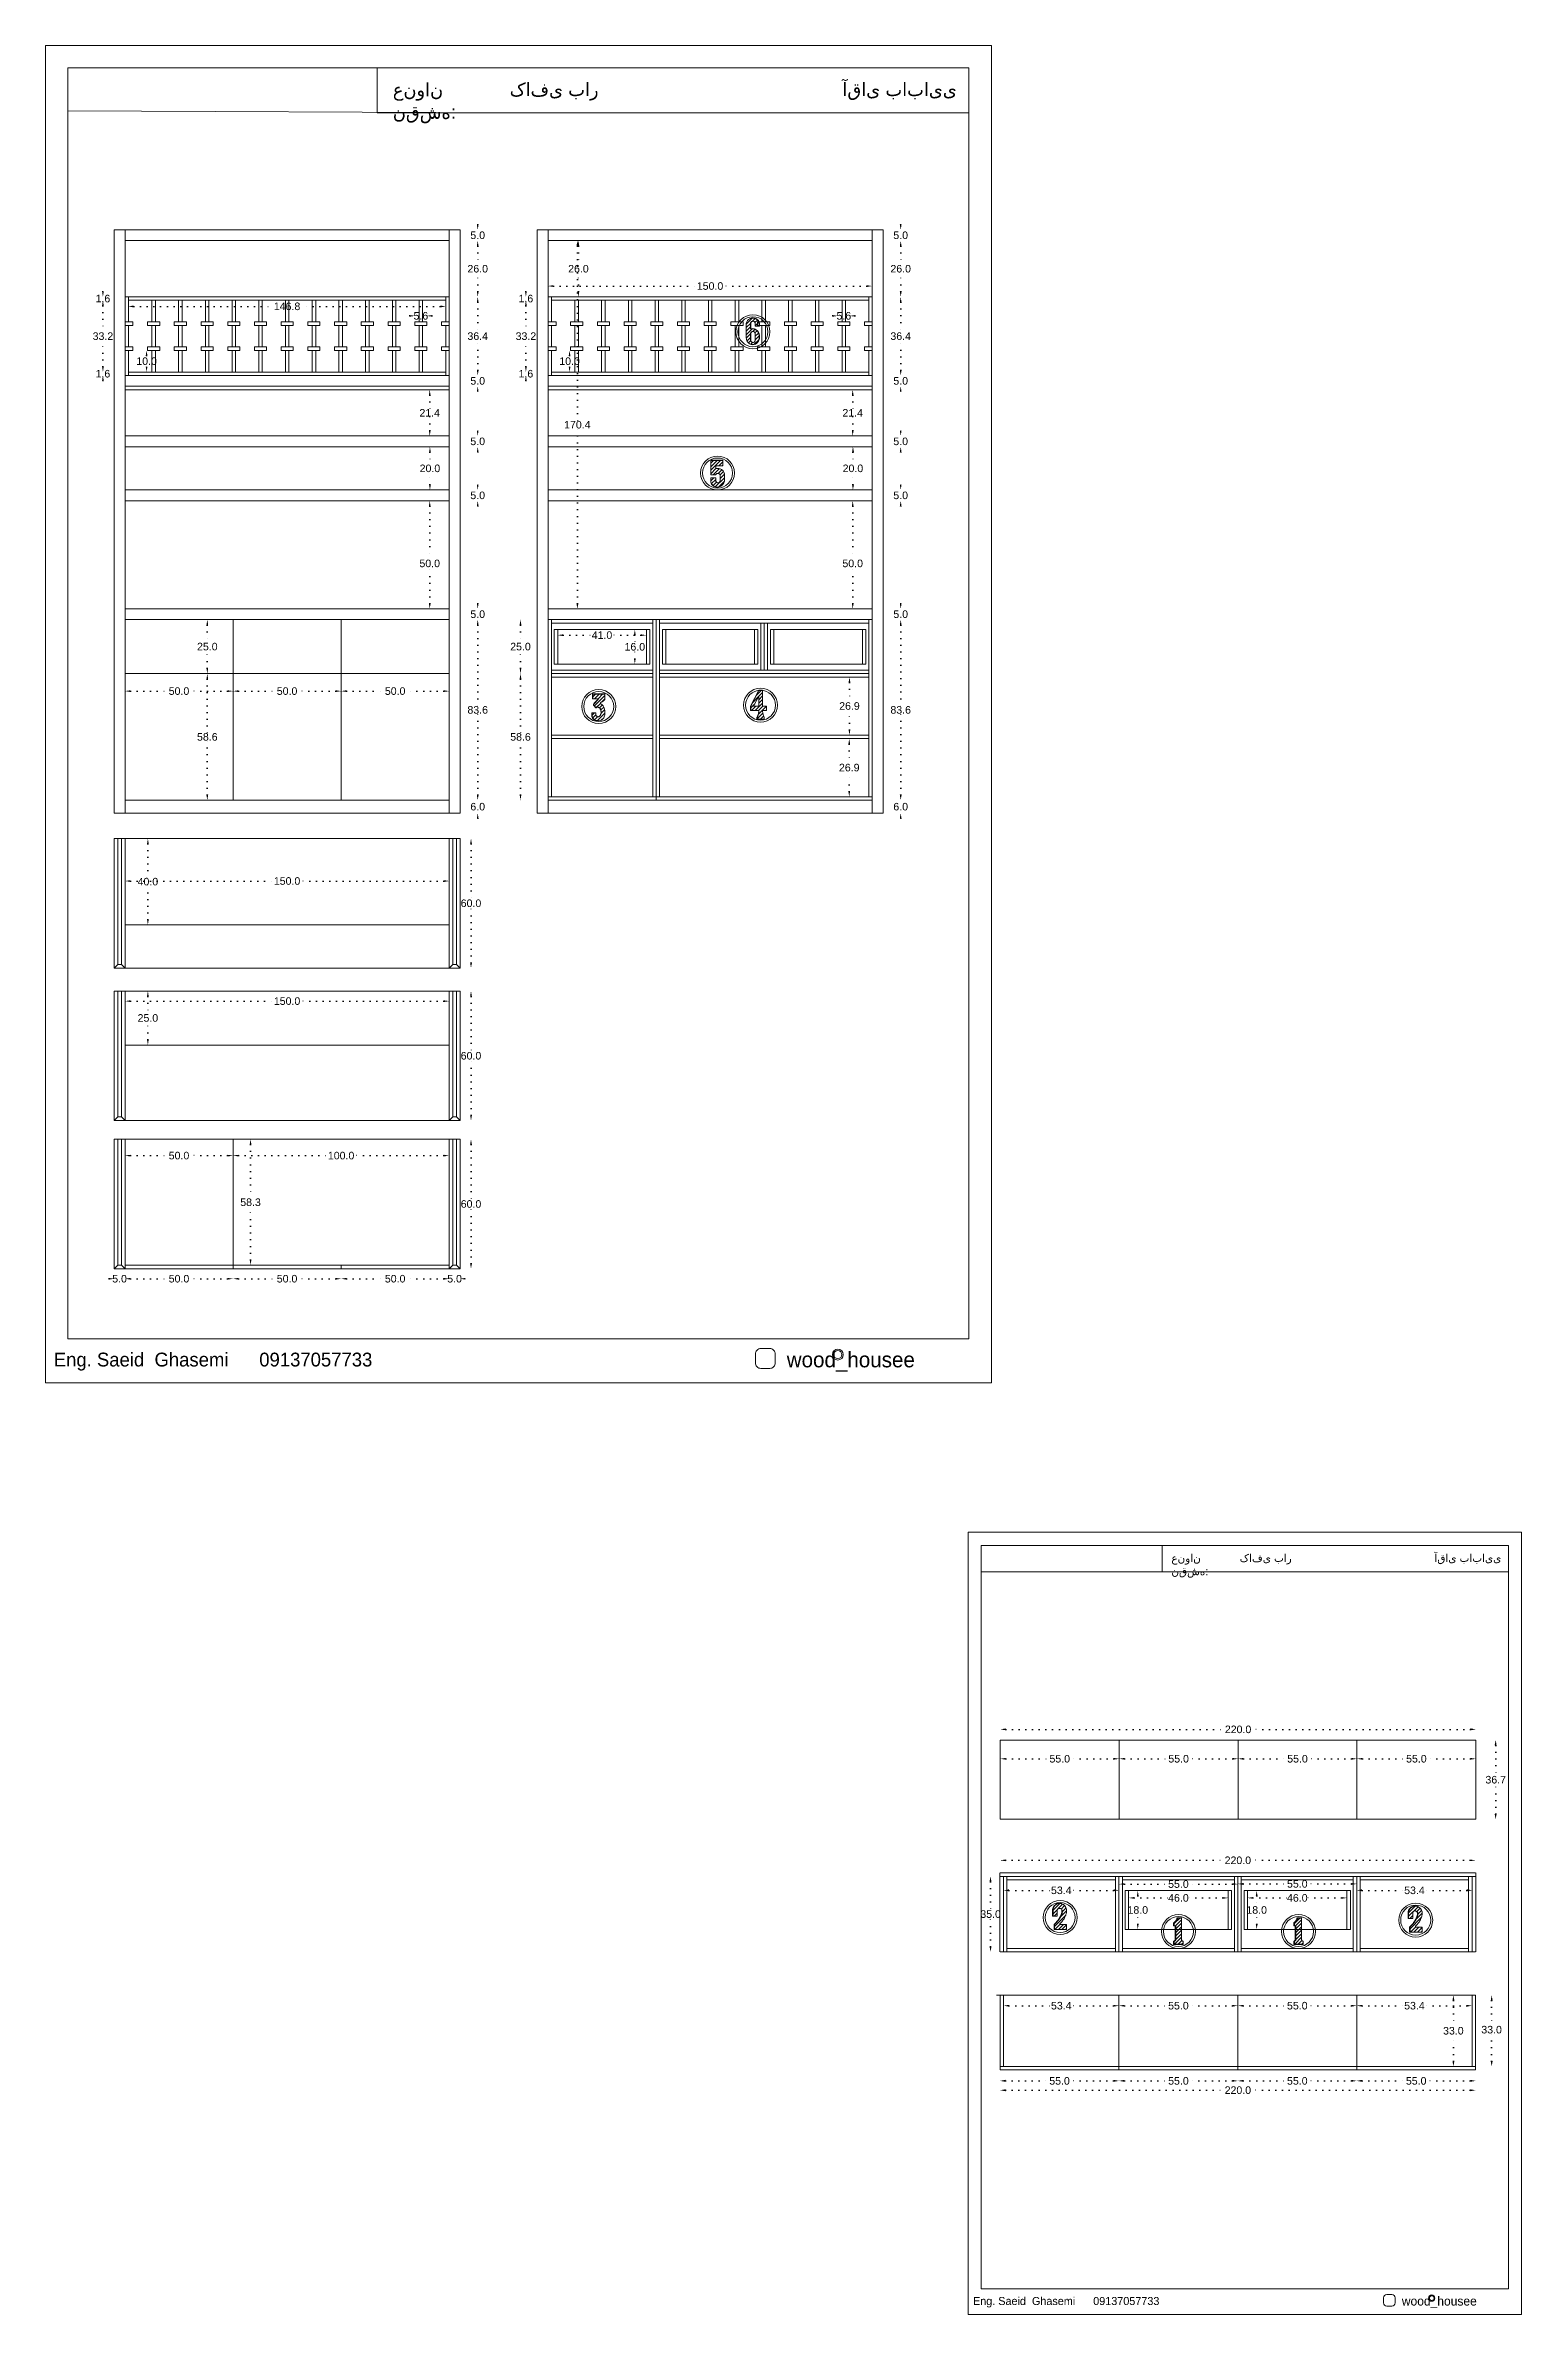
# Model space of a CAD drawing. Header units: inches. Extents: x -19 to 1866, y -551 to 977.
# Drawn here: x -19 to 664, y -474 to 577 of the extents above; entities that cross this region are included whole.
import ezdxf

# ---------------------------------------------------------------- set-up
doc = ezdxf.new("R2010")
doc.units = ezdxf.units.IN
doc.header["$MEASUREMENT"] = 0
doc.linetypes.add('ACAD_ISO07W100', pattern=[3, 0, -3])
doc.styles.get("Standard").update_dxf_attribs({"font": 'arial.ttf'})
doc.dimstyles.get("Standard").update_dxf_attribs({"dimtxt": 3.5, "dimasz": 2.5, "dimexe": 0.18, "dimexo": 0.0625, "dimgap": 0.09, "dimtad": 0, "dimtih": 1, "dimtoh": 1, "dimdec": 1, "dimzin": 0, "dimdsep": 46, "dimtxsty": 'Standard', "dimcen": 0.09, "dimse1": 1, "dimse2": 1, "dimadec": 0, "dimazin": 0, "dimtfac": 1, "dimtdec": 1, "dimtix": 1, "dimtofl": 0, "dimtmove": 0, "dimatfit": 3, "dimfxl": 1, "dimtolj": 1, "dimtzin": 0, "dimarcsym": 0})

msp = doc.modelspace()

# ---------------------------------------------------------------- texts
at = {"lineweight": 20, "attachment_point": 1}
for s, width, gutter_width, heights, insert, char_height in [('{\\fArial|b0|i0|c178|p34;عنوان نقشه}:', 46.3891, 283.46, [0], (141.82, 559.29), 6.2531), ('کافی بار', 54.2013, 283.46, [0], (195.89, 559.38), 6.253), ('آقای بابایی', 54.2013, 283.46, [0], (349.87, 559.38), 6.2531), ('{\\fPlantagenet Cherokee|b0|i0|c0|p18;^IEng. Saeid  Ghasemi      09137057733}', 282.4661, 31.59, [0], (-40.61, -28.51), 6.3948), ('{\\fPlantagenet Cherokee|b0|i0|c0|p18;wood_housee}', 1.3943, 35.16, [0.22], (324.08, -28.18), 7.1184), ('{\\fArial|b0|i0|c178|p34;عنوان نقشه}:', 27.1385, 165.83, [0], (502.03, -121.75), 3.6582), ('کافی بار', 31.7088, 165.83, [0], (533.66, -121.69), 3.658), ('آقای بابایی', 31.7088, 165.83, [0], (623.74, -121.69), 3.6582), ('{\\fPlantagenet Cherokee|b0|i0|c0|p18;^IEng. Saeid  Ghasemi      09137057733}', 165.2481, 18.48, [0], (395.3, -465.61), 3.7411), ('{\\fPlantagenet Cherokee|b0|i0|c0|p18;wood_housee}', 0.8157, 20.57, [0.129], (608.66, -465.42), 4.1644)]:
    msp.add_mtext_dynamic_manual_height_columns(s, width=width, gutter_width=gutter_width, heights=heights, dxfattribs=dict(at, insert=insert, char_height=char_height))

# ---------------------------------------------------------------- blocks, each defined once
blk = doc.blocks.new('*D1')
at = {"color": 0, "linetype": 'ACAD_ISO07W100', "lineweight": -2, "transparency": 16777216}
for p, q in [((178, 67.8), (178, 42.1)), ((178, 12.8), (178, 38.4))]:
    blk.add_line(p, q, dxfattribs=at)
at = {"color": 0, "transparency": 16777216}
for points in [[(177.6, 67.8), (178.4, 67.8), (178, 70.3)], [(177.6, 12.8), (178.4, 12.8), (178, 10.3)]]:
    blk.add_solid(points, dxfattribs=at)
at = {"layer": 'Defpoints', "color": 0, "transparency": 16777216}
for p in [(172.9, 70.3), (178, 70.3), (172.9, 10.3)]:
    blk.add_point(p, dxfattribs=at)
at = {"color": 0, "lineweight": 20, "transparency": 16777216, "insert": (178, 40.3), "char_height": 3.5, "attachment_point": 5}
blk.add_mtext('\\A1;60.0', dxfattribs=at)
blk = doc.blocks.new('*D2')
at = {"color": 0, "linetype": 'ACAD_ISO07W100', "lineweight": -2, "transparency": 16777216}
for p, q in [((10.4, 5.7), (7.9, 5.7)), ((20.4, 5.7), (22.9, 5.7))]:
    blk.add_line(p, q, dxfattribs=at)
at = {"color": 0, "transparency": 16777216}
for points in [[(10.4, 6.1), (10.4, 5.3), (12.9, 5.7)], [(20.4, 6.1), (20.4, 5.3), (17.9, 5.7)]]:
    blk.add_solid(points, dxfattribs=at)
at = {"layer": 'Defpoints', "color": 0, "transparency": 16777216}
for p in [(12.9, 10.3), (17.9, 10.3), (17.9, 5.7)]:
    blk.add_point(p, dxfattribs=at)
at = {"color": 0, "lineweight": 20, "transparency": 16777216, "insert": (15.4, 5.7), "char_height": 3.5, "attachment_point": 5}
blk.add_mtext('\\A1;5.0', dxfattribs=at)
blk = doc.blocks.new('*D3')
at = {"color": 0, "linetype": 'ACAD_ISO07W100', "lineweight": -2, "transparency": 16777216}
for p, q in [((20.4, 5.7), (38.3, 5.7)), ((65.4, 5.7), (47.6, 5.7))]:
    blk.add_line(p, q, dxfattribs=at)
at = {"color": 0, "transparency": 16777216}
for points in [[(20.4, 6.1), (20.4, 5.3), (17.9, 5.7)], [(65.4, 6.1), (65.4, 5.3), (67.9, 5.7)]]:
    blk.add_solid(points, dxfattribs=at)
at = {"layer": 'Defpoints', "color": 0, "transparency": 16777216}
for p in [(17.9, 10.3), (67.9, 10.3), (67.9, 5.7)]:
    blk.add_point(p, dxfattribs=at)
at = {"color": 0, "lineweight": 20, "transparency": 16777216, "insert": (42.9, 5.7), "char_height": 3.5, "attachment_point": 5}
blk.add_mtext('\\A1;50.0', dxfattribs=at)
blk = doc.blocks.new('*D4')
at = {"color": 0, "linetype": 'ACAD_ISO07W100', "lineweight": -2, "transparency": 16777216}
for p, q in [((70.4, 5.7), (88.3, 5.7)), ((115.4, 5.7), (97.6, 5.7))]:
    blk.add_line(p, q, dxfattribs=at)
at = {"color": 0, "transparency": 16777216}
for points in [[(70.4, 6.1), (70.4, 5.3), (67.9, 5.7)], [(115.4, 6.1), (115.4, 5.3), (117.9, 5.7)]]:
    blk.add_solid(points, dxfattribs=at)
at = {"layer": 'Defpoints', "color": 0, "transparency": 16777216}
for p in [(67.9, 10.3), (117.9, 10.3), (117.9, 5.7)]:
    blk.add_point(p, dxfattribs=at)
at = {"color": 0, "lineweight": 20, "transparency": 16777216, "insert": (92.9, 5.7), "char_height": 3.5, "attachment_point": 5}
blk.add_mtext('\\A1;50.0', dxfattribs=at)
blk = doc.blocks.new('*D5')
at = {"color": 0, "linetype": 'ACAD_ISO07W100', "lineweight": -2, "transparency": 16777216}
for p, q in [((120.4, 5.7), (138.3, 5.7)), ((165.4, 5.7), (147.6, 5.7))]:
    blk.add_line(p, q, dxfattribs=at)
at = {"color": 0, "transparency": 16777216}
for points in [[(120.4, 6.1), (120.4, 5.3), (117.9, 5.7)], [(165.4, 6.1), (165.4, 5.3), (167.9, 5.7)]]:
    blk.add_solid(points, dxfattribs=at)
at = {"layer": 'Defpoints', "color": 0, "transparency": 16777216}
for p in [(117.9, 10.3), (167.9, 10.3), (167.9, 5.7)]:
    blk.add_point(p, dxfattribs=at)
at = {"color": 0, "lineweight": 20, "transparency": 16777216, "insert": (142.9, 5.7), "char_height": 3.5, "attachment_point": 5}
blk.add_mtext('\\A1;50.0', dxfattribs=at)
blk = doc.blocks.new('*D6')
at = {"color": 0, "linetype": 'ACAD_ISO07W100', "lineweight": -2, "transparency": 16777216}
for p, q in [((165.4, 5.7), (162.9, 5.7)), ((175.4, 5.7), (177.9, 5.7))]:
    blk.add_line(p, q, dxfattribs=at)
at = {"color": 0, "transparency": 16777216}
for points in [[(165.4, 6.1), (165.4, 5.3), (167.9, 5.7)], [(175.4, 6.1), (175.4, 5.3), (172.9, 5.7)]]:
    blk.add_solid(points, dxfattribs=at)
at = {"layer": 'Defpoints', "color": 0, "transparency": 16777216}
for p in [(167.9, 10.3), (172.9, 10.3), (172.9, 5.7)]:
    blk.add_point(p, dxfattribs=at)
at = {"color": 0, "lineweight": 20, "transparency": 16777216, "insert": (170.4, 5.7), "char_height": 3.5, "attachment_point": 5}
blk.add_mtext('\\A1;5.0', dxfattribs=at)
blk = doc.blocks.new('*D7')
at = {"color": 0, "linetype": 'ACAD_ISO07W100', "lineweight": -2, "transparency": 16777216}
for p, q in [((20.4, 62.7), (38.3, 62.7)), ((65.4, 62.7), (47.6, 62.7))]:
    blk.add_line(p, q, dxfattribs=at)
at = {"color": 0, "transparency": 16777216}
for points in [[(20.4, 63.1), (20.4, 62.3), (17.9, 62.7)], [(65.4, 63.1), (65.4, 62.3), (67.9, 62.7)]]:
    blk.add_solid(points, dxfattribs=at)
at = {"layer": 'Defpoints', "color": 0, "transparency": 16777216}
for p in [(17.9, 70.3), (67.9, 70.3), (67.9, 62.7)]:
    blk.add_point(p, dxfattribs=at)
at = {"color": 0, "lineweight": 20, "transparency": 16777216, "insert": (42.9, 62.7), "char_height": 3.5, "attachment_point": 5}
blk.add_mtext('\\A1;50.0', dxfattribs=at)
blk = doc.blocks.new('*D8')
at = {"color": 0, "linetype": 'ACAD_ISO07W100', "lineweight": -2, "transparency": 16777216}
for p, q in [((70.4, 62.7), (112.1, 62.7)), ((165.4, 62.7), (123.8, 62.7))]:
    blk.add_line(p, q, dxfattribs=at)
at = {"color": 0, "transparency": 16777216}
for points in [[(70.4, 63.1), (70.4, 62.3), (67.9, 62.7)], [(165.4, 63.1), (165.4, 62.3), (167.9, 62.7)]]:
    blk.add_solid(points, dxfattribs=at)
at = {"layer": 'Defpoints', "color": 0, "transparency": 16777216}
for p in [(67.9, 70.3), (167.9, 70.3), (167.9, 62.7)]:
    blk.add_point(p, dxfattribs=at)
at = {"color": 0, "lineweight": 20, "transparency": 16777216, "insert": (117.9, 62.7), "char_height": 3.5, "attachment_point": 5}
blk.add_mtext('\\A1;100.0', dxfattribs=at)
blk = doc.blocks.new('*D9')
at = {"color": 0, "linetype": 'ACAD_ISO07W100', "lineweight": -2, "transparency": 16777216}
for p, q in [((76, 67.8), (76, 43)), ((76, 14.5), (76, 39.2))]:
    blk.add_line(p, q, dxfattribs=at)
at = {"color": 0, "transparency": 16777216}
for points in [[(75.6, 67.8), (76.4, 67.8), (76, 70.3)], [(75.6, 14.5), (76.4, 14.5), (76, 12)]]:
    blk.add_solid(points, dxfattribs=at)
at = {"layer": 'Defpoints', "color": 0, "transparency": 16777216}
for p in [(67.9, 70.3), (76, 70.3), (67.9, 12)]:
    blk.add_point(p, dxfattribs=at)
at = {"color": 0, "lineweight": 20, "transparency": 16777216, "insert": (76, 41.1), "char_height": 3.5, "attachment_point": 5}
blk.add_mtext('\\A1;58.3', dxfattribs=at)
blk = doc.blocks.new('*D10')
at = {"color": 0, "linetype": 'ACAD_ISO07W100', "lineweight": -2, "transparency": 16777216}
for p, q in [((178, 136.4), (178, 110.8)), ((178, 81.4), (178, 107))]:
    blk.add_line(p, q, dxfattribs=at)
at = {"color": 0, "transparency": 16777216}
for points in [[(177.6, 136.4), (178.4, 136.4), (178, 138.9)], [(177.6, 81.4), (178.4, 81.4), (178, 78.9)]]:
    blk.add_solid(points, dxfattribs=at)
at = {"layer": 'Defpoints', "color": 0, "transparency": 16777216}
for p in [(172.9, 138.9), (178, 138.9), (172.9, 78.9)]:
    blk.add_point(p, dxfattribs=at)
at = {"color": 0, "lineweight": 20, "transparency": 16777216, "insert": (178, 108.9), "char_height": 3.5, "attachment_point": 5}
blk.add_mtext('\\A1;60.0', dxfattribs=at)
blk = doc.blocks.new('*D11')
at = {"color": 0, "linetype": 'ACAD_ISO07W100', "lineweight": -2, "transparency": 16777216}
for p, q in [((20.4, 134.2), (87.1, 134.2)), ((165.4, 134.2), (98.8, 134.2))]:
    blk.add_line(p, q, dxfattribs=at)
at = {"color": 0, "transparency": 16777216}
for points in [[(20.4, 134.6), (20.4, 133.8), (17.9, 134.2)], [(165.4, 134.6), (165.4, 133.8), (167.9, 134.2)]]:
    blk.add_solid(points, dxfattribs=at)
at = {"layer": 'Defpoints', "color": 0, "transparency": 16777216}
for p in [(167.9, 134.2), (17.9, 113.9), (167.9, 113.9)]:
    blk.add_point(p, dxfattribs=at)
at = {"color": 0, "lineweight": 20, "transparency": 16777216, "insert": (92.9, 134.2), "char_height": 3.5, "attachment_point": 5}
blk.add_mtext('\\A1;150.0', dxfattribs=at)
blk = doc.blocks.new('*D12')
at = {"color": 0, "linetype": 'ACAD_ISO07W100', "lineweight": -2, "transparency": 16777216}
for p, q in [((28.5, 136.4), (28.5, 128.3)), ((28.5, 116.4), (28.5, 124.5))]:
    blk.add_line(p, q, dxfattribs=at)
at = {"color": 0, "transparency": 16777216}
for points in [[(28.1, 136.4), (28.9, 136.4), (28.5, 138.9)], [(28.1, 116.4), (28.9, 116.4), (28.5, 113.9)]]:
    blk.add_solid(points, dxfattribs=at)
at = {"layer": 'Defpoints', "color": 0, "transparency": 16777216}
for p in [(17.9, 138.9), (28.5, 138.9), (17.9, 113.9)]:
    blk.add_point(p, dxfattribs=at)
at = {"color": 0, "lineweight": 20, "transparency": 16777216, "insert": (28.5, 126.4), "char_height": 3.5, "attachment_point": 5}
blk.add_mtext('\\A1;25.0', dxfattribs=at)
blk = doc.blocks.new('*D13')
at = {"color": 0, "linetype": 'ACAD_ISO07W100', "lineweight": -2, "transparency": 16777216}
for p, q in [((178, 207), (178, 181.4)), ((178, 152), (178, 177.6))]:
    blk.add_line(p, q, dxfattribs=at)
at = {"color": 0, "transparency": 16777216}
for points in [[(177.6, 207), (178.4, 207), (178, 209.5)], [(177.6, 152), (178.4, 152), (178, 149.5)]]:
    blk.add_solid(points, dxfattribs=at)
at = {"layer": 'Defpoints', "color": 0, "transparency": 16777216}
for p in [(172.9, 209.5), (178, 209.5), (172.9, 149.5)]:
    blk.add_point(p, dxfattribs=at)
at = {"color": 0, "lineweight": 20, "transparency": 16777216, "insert": (178, 179.5), "char_height": 3.5, "attachment_point": 5}
blk.add_mtext('\\A1;60.0', dxfattribs=at)
blk = doc.blocks.new('*D14')
at = {"color": 0, "linetype": 'ACAD_ISO07W100', "lineweight": -2, "transparency": 16777216}
for p, q in [((20.4, 189.8), (87.1, 189.8)), ((165.4, 189.8), (98.8, 189.8))]:
    blk.add_line(p, q, dxfattribs=at)
at = {"color": 0, "transparency": 16777216}
for points in [[(20.4, 190.2), (20.4, 189.4), (17.9, 189.8)], [(165.4, 190.2), (165.4, 189.4), (167.9, 189.8)]]:
    blk.add_solid(points, dxfattribs=at)
at = {"layer": 'Defpoints', "color": 0, "transparency": 16777216}
for p in [(167.9, 189.8), (17.9, 169.5), (167.9, 169.5)]:
    blk.add_point(p, dxfattribs=at)
at = {"color": 0, "lineweight": 20, "transparency": 16777216, "insert": (92.9, 189.8), "char_height": 3.5, "attachment_point": 5}
blk.add_mtext('\\A1;150.0', dxfattribs=at)
blk = doc.blocks.new('*D15')
at = {"color": 0, "linetype": 'ACAD_ISO07W100', "lineweight": -2, "transparency": 16777216}
for p, q in [((28.5, 207), (28.5, 191.4)), ((28.5, 172), (28.5, 187.6))]:
    blk.add_line(p, q, dxfattribs=at)
at = {"color": 0, "transparency": 16777216}
for points in [[(28.1, 207), (28.9, 207), (28.5, 209.5)], [(28.1, 172), (28.9, 172), (28.5, 169.5)]]:
    blk.add_solid(points, dxfattribs=at)
at = {"layer": 'Defpoints', "color": 0, "transparency": 16777216}
for p in [(17.9, 209.5), (28.5, 209.5), (17.9, 169.5)]:
    blk.add_point(p, dxfattribs=at)
at = {"color": 0, "lineweight": 20, "transparency": 16777216, "insert": (28.5, 189.5), "char_height": 3.5, "attachment_point": 5}
blk.add_mtext('\\A1;40.0', dxfattribs=at)
blk = doc.blocks.new('*D16')
at = {"color": 0, "linetype": 'ACAD_ISO07W100', "lineweight": -2, "transparency": 16777216}
for p, q in [((22, 455.8), (87.1, 455.8)), ((163.8, 455.8), (98.8, 455.8))]:
    blk.add_line(p, q, dxfattribs=at)
at = {"color": 0, "transparency": 16777216}
for points in [[(22, 456.2), (22, 455.3), (19.5, 455.8)], [(163.8, 456.2), (163.8, 455.3), (166.3, 455.8)]]:
    blk.add_solid(points, dxfattribs=at)
at = {"layer": 'Defpoints', "color": 0, "transparency": 16777216}
for p in [(19.5, 458.6), (166.3, 458.6), (166.3, 455.8)]:
    blk.add_point(p, dxfattribs=at)
at = {"color": 0, "lineweight": 20, "transparency": 16777216, "insert": (92.9, 455.8), "char_height": 3.5, "attachment_point": 5}
blk.add_mtext('\\A1;146.8', dxfattribs=at)
blk = doc.blocks.new('*D17')
at = {"color": 0, "linetype": 'ACAD_ISO07W100', "lineweight": -2, "transparency": 16777216}
for p, q in [((149.5, 451.4), (147, 451.4)), ((160.1, 451.4), (162.6, 451.4))]:
    blk.add_line(p, q, dxfattribs=at)
at = {"color": 0, "transparency": 16777216}
for points in [[(149.5, 451.8), (149.5, 451), (152, 451.4)], [(160.1, 451.8), (160.1, 451), (157.6, 451.4)]]:
    blk.add_solid(points, dxfattribs=at)
at = {"layer": 'Defpoints', "color": 0, "transparency": 16777216}
for p in [(152, 448.6), (157.6, 451.4), (157.6, 448.6)]:
    blk.add_point(p, dxfattribs=at)
at = {"color": 0, "lineweight": 20, "transparency": 16777216, "insert": (154.8, 451.4), "char_height": 3.5, "attachment_point": 5}
blk.add_mtext('\\A1;5.6', dxfattribs=at)
blk = doc.blocks.new('*D18')
at = {"color": 0, "linetype": 'ACAD_ISO07W100', "lineweight": -2, "transparency": 16777216}
for p, q in [((7.7, 427.9), (7.7, 430.4)), ((7.7, 421.3), (7.7, 418.8))]:
    blk.add_line(p, q, dxfattribs=at)
at = {"color": 0, "transparency": 16777216}
for points in [[(7.3, 427.9), (8.1, 427.9), (7.7, 425.4)], [(7.3, 421.3), (8.1, 421.3), (7.7, 423.8)]]:
    blk.add_solid(points, dxfattribs=at)
at = {"layer": 'Defpoints', "color": 0, "transparency": 16777216}
for p in [(7.7, 425.4), (17.9, 423.8), (19.5, 425.4)]:
    blk.add_point(p, dxfattribs=at)
at = {"color": 0, "lineweight": 20, "transparency": 16777216, "insert": (7.7, 424.6), "char_height": 3.5, "attachment_point": 5}
blk.add_mtext('\\A1;1.6', dxfattribs=at)
blk = doc.blocks.new('*D19')
at = {"color": 0, "linetype": 'ACAD_ISO07W100', "lineweight": -2, "transparency": 16777216}
for p, q in [((7.7, 456.1), (7.7, 443.9)), ((7.7, 427.9), (7.7, 440.1))]:
    blk.add_line(p, q, dxfattribs=at)
at = {"color": 0, "transparency": 16777216}
for points in [[(7.3, 456.1), (8.1, 456.1), (7.7, 458.6)], [(7.3, 427.9), (8.1, 427.9), (7.7, 425.4)]]:
    blk.add_solid(points, dxfattribs=at)
at = {"layer": 'Defpoints', "color": 0, "transparency": 16777216}
for p in [(7.7, 458.6), (19.5, 458.6), (19.5, 425.4)]:
    blk.add_point(p, dxfattribs=at)
at = {"color": 0, "lineweight": 20, "transparency": 16777216, "insert": (7.7, 442), "char_height": 3.5, "attachment_point": 5}
blk.add_mtext('\\A1;33.2', dxfattribs=at)
blk = doc.blocks.new('*D20')
at = {"color": 0, "linetype": 'ACAD_ISO07W100', "lineweight": -2, "transparency": 16777216}
for p, q in [((7.7, 462.7), (7.7, 465.2)), ((7.7, 456.1), (7.7, 453.6))]:
    blk.add_line(p, q, dxfattribs=at)
at = {"color": 0, "transparency": 16777216}
for points in [[(7.3, 462.7), (8.1, 462.7), (7.7, 460.2)], [(7.3, 456.1), (8.1, 456.1), (7.7, 458.6)]]:
    blk.add_solid(points, dxfattribs=at)
at = {"layer": 'Defpoints', "color": 0, "transparency": 16777216}
for p in [(7.7, 460.2), (17.9, 460.2), (19.5, 458.6)]:
    blk.add_point(p, dxfattribs=at)
at = {"color": 0, "lineweight": 20, "transparency": 16777216, "insert": (7.7, 459.4), "char_height": 3.5, "attachment_point": 5}
blk.add_mtext('\\A1;1.6', dxfattribs=at)
blk = doc.blocks.new('*D21')
at = {"color": 0, "linetype": 'ACAD_ISO07W100', "lineweight": -2, "transparency": 16777216}
for p, q in [((27.9, 432.9), (27.9, 432.3)), ((27.9, 427.9), (27.9, 428.5))]:
    blk.add_line(p, q, dxfattribs=at)
at = {"color": 0, "transparency": 16777216}
for points in [[(27.5, 432.9), (28.3, 432.9), (27.9, 435.4)], [(27.5, 427.9), (28.3, 427.9), (27.9, 425.4)]]:
    blk.add_solid(points, dxfattribs=at)
at = {"layer": 'Defpoints', "color": 0, "transparency": 16777216}
for p in [(27.9, 435.4), (30.4, 435.4), (30.4, 425.4)]:
    blk.add_point(p, dxfattribs=at)
at = {"color": 0, "lineweight": 20, "transparency": 16777216, "insert": (27.9, 430.4), "char_height": 3.5, "attachment_point": 5}
blk.add_mtext('\\A1;10.0', dxfattribs=at)
blk = doc.blocks.new('*D22')
at = {"color": 0, "linetype": 'ACAD_ISO07W100', "lineweight": -2, "transparency": 16777216}
for p, q in [((181.1, 229.7), (181.1, 232.2)), ((181.1, 218.7), (181.1, 216.2))]:
    blk.add_line(p, q, dxfattribs=at)
at = {"color": 0, "transparency": 16777216}
for points in [[(180.7, 229.7), (181.5, 229.7), (181.1, 227.2)], [(180.7, 218.7), (181.5, 218.7), (181.1, 221.2)]]:
    blk.add_solid(points, dxfattribs=at)
at = {"layer": 'Defpoints', "color": 0, "transparency": 16777216}
for p in [(167.9, 227.2), (172.9, 221.2), (181.1, 221.2)]:
    blk.add_point(p, dxfattribs=at)
at = {"color": 0, "lineweight": 20, "transparency": 16777216, "insert": (181.1, 224.2), "char_height": 3.5, "attachment_point": 5}
blk.add_mtext('\\A1;6.0', dxfattribs=at)
blk = doc.blocks.new('*D23')
at = {"color": 0, "linetype": 'ACAD_ISO07W100', "lineweight": -2, "transparency": 16777216}
for p, q in [((181.1, 308.3), (181.1, 270.9)), ((181.1, 229.7), (181.1, 267.1))]:
    blk.add_line(p, q, dxfattribs=at)
at = {"color": 0, "transparency": 16777216}
for points in [[(180.7, 308.3), (181.5, 308.3), (181.1, 310.8)], [(180.7, 229.7), (181.5, 229.7), (181.1, 227.2)]]:
    blk.add_solid(points, dxfattribs=at)
at = {"layer": 'Defpoints', "color": 0, "transparency": 16777216}
for p in [(167.9, 310.8), (167.9, 227.2), (181.1, 227.2)]:
    blk.add_point(p, dxfattribs=at)
at = {"color": 0, "lineweight": 20, "transparency": 16777216, "insert": (181.1, 269), "char_height": 3.5, "attachment_point": 5}
blk.add_mtext('\\A1;83.6', dxfattribs=at)
blk = doc.blocks.new('*D24')
at = {"color": 0, "linetype": 'ACAD_ISO07W100', "lineweight": -2, "transparency": 16777216}
for p, q in [((181.1, 318.3), (181.1, 320.8)), ((181.1, 308.3), (181.1, 305.8))]:
    blk.add_line(p, q, dxfattribs=at)
at = {"color": 0, "transparency": 16777216}
for points in [[(180.7, 318.3), (181.5, 318.3), (181.1, 315.8)], [(180.7, 308.3), (181.5, 308.3), (181.1, 310.8)]]:
    blk.add_solid(points, dxfattribs=at)
at = {"layer": 'Defpoints', "color": 0, "transparency": 16777216}
for p in [(167.9, 315.8), (167.9, 310.8), (181.1, 310.8)]:
    blk.add_point(p, dxfattribs=at)
at = {"color": 0, "lineweight": 20, "transparency": 16777216, "insert": (181.1, 313.3), "char_height": 3.5, "attachment_point": 5}
blk.add_mtext('\\A1;5.0', dxfattribs=at)
blk = doc.blocks.new('*D25')
at = {"color": 0, "linetype": 'ACAD_ISO07W100', "lineweight": -2, "transparency": 16777216}
for p, q in [((158.9, 363.3), (158.9, 338.7)), ((158.9, 318.3), (158.9, 334.9))]:
    blk.add_line(p, q, dxfattribs=at)
at = {"color": 0, "transparency": 16777216}
for points in [[(158.5, 363.3), (159.3, 363.3), (158.9, 365.8)], [(158.5, 318.3), (159.3, 318.3), (158.9, 315.8)]]:
    blk.add_solid(points, dxfattribs=at)
at = {"layer": 'Defpoints', "color": 0, "transparency": 16777216}
for p in [(158.9, 365.8), (167.9, 365.8), (167.9, 315.8)]:
    blk.add_point(p, dxfattribs=at)
at = {"color": 0, "lineweight": 20, "transparency": 16777216, "insert": (158.9, 336.8), "char_height": 3.5, "attachment_point": 5}
blk.add_mtext('\\A1;50.0', dxfattribs=at)
blk = doc.blocks.new('*D26')
at = {"color": 0, "linetype": 'ACAD_ISO07W100', "lineweight": -2, "transparency": 16777216}
for p, q in [((181.1, 373.3), (181.1, 375.8)), ((181.1, 363.3), (181.1, 360.8))]:
    blk.add_line(p, q, dxfattribs=at)
at = {"color": 0, "transparency": 16777216}
for points in [[(180.7, 373.3), (181.5, 373.3), (181.1, 370.8)], [(180.7, 363.3), (181.5, 363.3), (181.1, 365.8)]]:
    blk.add_solid(points, dxfattribs=at)
at = {"layer": 'Defpoints', "color": 0, "transparency": 16777216}
for p in [(167.9, 370.8), (167.9, 365.8), (181.1, 365.8)]:
    blk.add_point(p, dxfattribs=at)
at = {"color": 0, "lineweight": 20, "transparency": 16777216, "insert": (181.1, 368.3), "char_height": 3.5, "attachment_point": 5}
blk.add_mtext('\\A1;5.0', dxfattribs=at)
blk = doc.blocks.new('*D27')
at = {"color": 0, "linetype": 'ACAD_ISO07W100', "lineweight": -2, "transparency": 16777216}
for p, q in [((159, 388.3), (159, 382.7)), ((159, 373.3), (159, 378.9))]:
    blk.add_line(p, q, dxfattribs=at)
at = {"color": 0, "transparency": 16777216}
for points in [[(158.6, 388.3), (159.4, 388.3), (159, 390.8)], [(158.6, 373.3), (159.4, 373.3), (159, 370.8)]]:
    blk.add_solid(points, dxfattribs=at)
at = {"layer": 'Defpoints', "color": 0, "transparency": 16777216}
for p in [(159, 390.8), (167.9, 390.8), (167.9, 370.8)]:
    blk.add_point(p, dxfattribs=at)
at = {"color": 0, "lineweight": 20, "transparency": 16777216, "insert": (159, 380.8), "char_height": 3.5, "attachment_point": 5}
blk.add_mtext('\\A1;20.0', dxfattribs=at)
blk = doc.blocks.new('*D28')
at = {"color": 0, "linetype": 'ACAD_ISO07W100', "lineweight": -2, "transparency": 16777216}
for p, q in [((181.1, 398.3), (181.1, 400.8)), ((181.1, 388.3), (181.1, 385.8))]:
    blk.add_line(p, q, dxfattribs=at)
at = {"color": 0, "transparency": 16777216}
for points in [[(180.7, 398.3), (181.5, 398.3), (181.1, 395.8)], [(180.7, 388.3), (181.5, 388.3), (181.1, 390.8)]]:
    blk.add_solid(points, dxfattribs=at)
at = {"layer": 'Defpoints', "color": 0, "transparency": 16777216}
for p in [(167.9, 395.8), (167.9, 390.8), (181.1, 390.8)]:
    blk.add_point(p, dxfattribs=at)
at = {"color": 0, "lineweight": 20, "transparency": 16777216, "insert": (181.1, 393.3), "char_height": 3.5, "attachment_point": 5}
blk.add_mtext('\\A1;5.0', dxfattribs=at)
blk = doc.blocks.new('*D29')
at = {"color": 0, "linetype": 'ACAD_ISO07W100', "lineweight": -2, "transparency": 16777216}
for p, q in [((158.9, 414.7), (158.9, 408.4)), ((158.9, 398.3), (158.9, 404.7))]:
    blk.add_line(p, q, dxfattribs=at)
at = {"color": 0, "transparency": 16777216}
for points in [[(158.5, 414.7), (159.3, 414.7), (158.9, 417.2)], [(158.5, 398.3), (159.3, 398.3), (158.9, 395.8)]]:
    blk.add_solid(points, dxfattribs=at)
at = {"layer": 'Defpoints', "color": 0, "transparency": 16777216}
for p in [(158.9, 417.2), (167.9, 417.2), (167.9, 395.8)]:
    blk.add_point(p, dxfattribs=at)
at = {"color": 0, "lineweight": 20, "transparency": 16777216, "insert": (158.9, 406.5), "char_height": 3.5, "attachment_point": 5}
blk.add_mtext('\\A1;21.4', dxfattribs=at)
blk = doc.blocks.new('*D30')
at = {"color": 0, "linetype": 'ACAD_ISO07W100', "lineweight": -2, "transparency": 16777216}
for p, q in [((181.1, 426.3), (181.1, 428.8)), ((181.1, 416.3), (181.1, 413.8))]:
    blk.add_line(p, q, dxfattribs=at)
at = {"color": 0, "transparency": 16777216}
for points in [[(180.7, 426.3), (181.5, 426.3), (181.1, 423.8)], [(180.7, 416.3), (181.5, 416.3), (181.1, 418.8)]]:
    blk.add_solid(points, dxfattribs=at)
at = {"layer": 'Defpoints', "color": 0, "transparency": 16777216}
for p in [(167.9, 423.8), (167.9, 418.8), (181.1, 418.8)]:
    blk.add_point(p, dxfattribs=at)
at = {"color": 0, "lineweight": 20, "transparency": 16777216, "insert": (181.1, 421.3), "char_height": 3.5, "attachment_point": 5}
blk.add_mtext('\\A1;5.0', dxfattribs=at)
blk = doc.blocks.new('*D31')
at = {"color": 0, "linetype": 'ACAD_ISO07W100', "lineweight": -2, "transparency": 16777216}
for p, q in [((181.1, 457.7), (181.1, 443.9)), ((181.1, 426.3), (181.1, 440.1))]:
    blk.add_line(p, q, dxfattribs=at)
at = {"color": 0, "transparency": 16777216}
for points in [[(180.7, 457.7), (181.5, 457.7), (181.1, 460.2)], [(180.7, 426.3), (181.5, 426.3), (181.1, 423.8)]]:
    blk.add_solid(points, dxfattribs=at)
at = {"layer": 'Defpoints', "color": 0, "transparency": 16777216}
for p in [(167.9, 460.2), (181.1, 460.2), (167.9, 423.8)]:
    blk.add_point(p, dxfattribs=at)
at = {"color": 0, "lineweight": 20, "transparency": 16777216, "insert": (181.1, 442), "char_height": 3.5, "attachment_point": 5}
blk.add_mtext('\\A1;36.4', dxfattribs=at)
blk = doc.blocks.new('*D32')
at = {"color": 0, "linetype": 'ACAD_ISO07W100', "lineweight": -2, "transparency": 16777216}
for p, q in [((181.1, 483.7), (181.1, 475.1)), ((181.1, 462.7), (181.1, 471.3))]:
    blk.add_line(p, q, dxfattribs=at)
at = {"color": 0, "transparency": 16777216}
for points in [[(180.7, 483.7), (181.5, 483.7), (181.1, 486.2)], [(180.7, 462.7), (181.5, 462.7), (181.1, 460.2)]]:
    blk.add_solid(points, dxfattribs=at)
at = {"layer": 'Defpoints', "color": 0, "transparency": 16777216}
for p in [(167.9, 486.2), (181.1, 486.2), (167.9, 460.2)]:
    blk.add_point(p, dxfattribs=at)
at = {"color": 0, "lineweight": 20, "transparency": 16777216, "insert": (181.1, 473.2), "char_height": 3.5, "attachment_point": 5}
blk.add_mtext('\\A1;26.0', dxfattribs=at)
blk = doc.blocks.new('*D33')
at = {"color": 0, "linetype": 'ACAD_ISO07W100', "lineweight": -2, "transparency": 16777216}
for p, q in [((181.1, 493.7), (181.1, 496.2)), ((181.1, 483.7), (181.1, 481.2))]:
    blk.add_line(p, q, dxfattribs=at)
at = {"color": 0, "transparency": 16777216}
for points in [[(180.7, 493.7), (181.5, 493.7), (181.1, 491.2)], [(180.7, 483.7), (181.5, 483.7), (181.1, 486.2)]]:
    blk.add_solid(points, dxfattribs=at)
at = {"layer": 'Defpoints', "color": 0, "transparency": 16777216}
for p in [(167.9, 486.2), (172.9, 491.2), (181.1, 491.2)]:
    blk.add_point(p, dxfattribs=at)
at = {"color": 0, "lineweight": 20, "transparency": 16777216, "insert": (181.1, 488.7), "char_height": 3.5, "attachment_point": 5}
blk.add_mtext('\\A1;5.0', dxfattribs=at)
blk = doc.blocks.new('*D44')
at = {"color": 0, "linetype": 'ACAD_ISO07W100', "lineweight": -2, "transparency": 16777216}
for p, q in [((216.1, 465.2), (282.8, 465.2)), ((361.1, 465.2), (294.5, 465.2))]:
    blk.add_line(p, q, dxfattribs=at)
at = {"color": 0, "transparency": 16777216}
for points in [[(216.1, 465.6), (216.1, 464.8), (213.6, 465.2)], [(361.1, 465.6), (361.1, 464.8), (363.6, 465.2)]]:
    blk.add_solid(points, dxfattribs=at)
at = {"layer": 'Defpoints', "color": 0, "transparency": 16777216}
for p in [(363.6, 465.2), (213.6, 460.2), (363.6, 460.2)]:
    blk.add_point(p, dxfattribs=at)
at = {"color": 0, "lineweight": 20, "transparency": 16777216, "insert": (288.6, 465.2), "char_height": 3.5, "attachment_point": 5}
blk.add_mtext('\\A1;150.0', dxfattribs=at)
blk = doc.blocks.new('*D37')
at = {"color": 0, "linetype": 'ACAD_ISO07W100', "lineweight": -2, "transparency": 16777216}
for p, q in [((345.2, 451.4), (342.7, 451.4)), ((355.8, 451.4), (358.3, 451.4))]:
    blk.add_line(p, q, dxfattribs=at)
at = {"color": 0, "transparency": 16777216}
for points in [[(345.2, 451.8), (345.2, 451), (347.7, 451.4)], [(355.8, 451.8), (355.8, 451), (353.3, 451.4)]]:
    blk.add_solid(points, dxfattribs=at)
at = {"layer": 'Defpoints', "color": 0, "transparency": 16777216}
for p in [(347.7, 448.6), (353.3, 451.4), (353.3, 448.6)]:
    blk.add_point(p, dxfattribs=at)
at = {"color": 0, "lineweight": 20, "transparency": 16777216, "insert": (350.5, 451.4), "char_height": 3.5, "attachment_point": 5}
blk.add_mtext('\\A1;5.6', dxfattribs=at)
blk = doc.blocks.new('*D38')
at = {"color": 0, "linetype": 'ACAD_ISO07W100', "lineweight": -2, "transparency": 16777216}
for p, q in [((203.4, 427.9), (203.4, 430.4)), ((203.4, 421.3), (203.4, 418.8))]:
    blk.add_line(p, q, dxfattribs=at)
at = {"color": 0, "transparency": 16777216}
for points in [[(203, 427.9), (203.8, 427.9), (203.4, 425.4)], [(203, 421.3), (203.8, 421.3), (203.4, 423.8)]]:
    blk.add_solid(points, dxfattribs=at)
at = {"layer": 'Defpoints', "color": 0, "transparency": 16777216}
for p in [(203.4, 425.4), (213.6, 423.8), (215.2, 425.4)]:
    blk.add_point(p, dxfattribs=at)
at = {"color": 0, "lineweight": 20, "transparency": 16777216, "insert": (203.4, 424.6), "char_height": 3.5, "attachment_point": 5}
blk.add_mtext('\\A1;1.6', dxfattribs=at)
blk = doc.blocks.new('*D39')
at = {"color": 0, "linetype": 'ACAD_ISO07W100', "lineweight": -2, "transparency": 16777216}
for p, q in [((203.4, 456.1), (203.4, 443.9)), ((203.4, 427.9), (203.4, 440.1))]:
    blk.add_line(p, q, dxfattribs=at)
at = {"color": 0, "transparency": 16777216}
for points in [[(203, 456.1), (203.8, 456.1), (203.4, 458.6)], [(203, 427.9), (203.8, 427.9), (203.4, 425.4)]]:
    blk.add_solid(points, dxfattribs=at)
at = {"layer": 'Defpoints', "color": 0, "transparency": 16777216}
for p in [(203.4, 458.6), (215.2, 458.6), (215.2, 425.4)]:
    blk.add_point(p, dxfattribs=at)
at = {"color": 0, "lineweight": 20, "transparency": 16777216, "insert": (203.4, 442), "char_height": 3.5, "attachment_point": 5}
blk.add_mtext('\\A1;33.2', dxfattribs=at)
blk = doc.blocks.new('*D40')
at = {"color": 0, "linetype": 'ACAD_ISO07W100', "lineweight": -2, "transparency": 16777216}
for p, q in [((203.4, 462.7), (203.4, 465.2)), ((203.4, 456.1), (203.4, 453.6))]:
    blk.add_line(p, q, dxfattribs=at)
at = {"color": 0, "transparency": 16777216}
for points in [[(203, 462.7), (203.8, 462.7), (203.4, 460.2)], [(203, 456.1), (203.8, 456.1), (203.4, 458.6)]]:
    blk.add_solid(points, dxfattribs=at)
at = {"layer": 'Defpoints', "color": 0, "transparency": 16777216}
for p in [(203.4, 460.2), (213.6, 460.2), (215.2, 458.6)]:
    blk.add_point(p, dxfattribs=at)
at = {"color": 0, "lineweight": 20, "transparency": 16777216, "insert": (203.4, 459.4), "char_height": 3.5, "attachment_point": 5}
blk.add_mtext('\\A1;1.6', dxfattribs=at)
blk = doc.blocks.new('*D41')
at = {"color": 0, "linetype": 'ACAD_ISO07W100', "lineweight": -2, "transparency": 16777216}
for p, q in [((223.6, 432.9), (223.6, 432.3)), ((223.6, 427.9), (223.6, 428.5))]:
    blk.add_line(p, q, dxfattribs=at)
at = {"color": 0, "transparency": 16777216}
for points in [[(223.2, 432.9), (224, 432.9), (223.6, 435.4)], [(223.2, 427.9), (224, 427.9), (223.6, 425.4)]]:
    blk.add_solid(points, dxfattribs=at)
at = {"layer": 'Defpoints', "color": 0, "transparency": 16777216}
for p in [(223.6, 435.4), (226.1, 435.4), (226.1, 425.4)]:
    blk.add_point(p, dxfattribs=at)
at = {"color": 0, "lineweight": 20, "transparency": 16777216, "insert": (223.6, 430.4), "char_height": 3.5, "attachment_point": 5}
blk.add_mtext('\\A1;10.0', dxfattribs=at)
blk = doc.blocks.new('*D42')
at = {"color": 0, "linetype": 'ACAD_ISO07W100', "lineweight": -2, "transparency": 16777216}
for p, q in [((376.8, 229.7), (376.8, 232.2)), ((376.8, 218.7), (376.8, 216.2))]:
    blk.add_line(p, q, dxfattribs=at)
at = {"color": 0, "transparency": 16777216}
for points in [[(376.4, 229.7), (377.2, 229.7), (376.8, 227.2)], [(376.4, 218.7), (377.2, 218.7), (376.8, 221.2)]]:
    blk.add_solid(points, dxfattribs=at)
at = {"layer": 'Defpoints', "color": 0, "transparency": 16777216}
for p in [(363.6, 227.2), (368.6, 221.2), (376.8, 221.2)]:
    blk.add_point(p, dxfattribs=at)
at = {"color": 0, "lineweight": 20, "transparency": 16777216, "insert": (376.8, 224.2), "char_height": 3.5, "attachment_point": 5}
blk.add_mtext('\\A1;6.0', dxfattribs=at)
blk = doc.blocks.new('*D43')
at = {"color": 0, "linetype": 'ACAD_ISO07W100', "lineweight": -2, "transparency": 16777216}
for p, q in [((376.8, 308.3), (376.8, 270.9)), ((376.8, 229.7), (376.8, 267.1))]:
    blk.add_line(p, q, dxfattribs=at)
at = {"color": 0, "transparency": 16777216}
for points in [[(376.4, 308.3), (377.2, 308.3), (376.8, 310.8)], [(376.4, 229.7), (377.2, 229.7), (376.8, 227.2)]]:
    blk.add_solid(points, dxfattribs=at)
at = {"layer": 'Defpoints', "color": 0, "transparency": 16777216}
for p in [(363.6, 310.8), (363.6, 227.2), (376.8, 227.2)]:
    blk.add_point(p, dxfattribs=at)
at = {"color": 0, "lineweight": 20, "transparency": 16777216, "insert": (376.8, 269), "char_height": 3.5, "attachment_point": 5}
blk.add_mtext('\\A1;83.6', dxfattribs=at)
blk = doc.blocks.new('*D45')
at = {"color": 0, "linetype": 'ACAD_ISO07W100', "lineweight": -2, "transparency": 16777216}
for p, q in [((376.8, 318.3), (376.8, 320.8)), ((376.8, 308.3), (376.8, 305.8))]:
    blk.add_line(p, q, dxfattribs=at)
at = {"color": 0, "transparency": 16777216}
for points in [[(376.4, 318.3), (377.2, 318.3), (376.8, 315.8)], [(376.4, 308.3), (377.2, 308.3), (376.8, 310.8)]]:
    blk.add_solid(points, dxfattribs=at)
at = {"layer": 'Defpoints', "color": 0, "transparency": 16777216}
for p in [(363.6, 315.8), (363.6, 310.8), (376.8, 310.8)]:
    blk.add_point(p, dxfattribs=at)
at = {"color": 0, "lineweight": 20, "transparency": 16777216, "insert": (376.8, 313.3), "char_height": 3.5, "attachment_point": 5}
blk.add_mtext('\\A1;5.0', dxfattribs=at)
blk = doc.blocks.new('*D34')
at = {"color": 0, "linetype": 'ACAD_ISO07W100', "lineweight": -2, "transparency": 16777216}
for p, q in [((354.6, 363.3), (354.6, 338.7)), ((354.6, 318.3), (354.6, 334.9))]:
    blk.add_line(p, q, dxfattribs=at)
at = {"color": 0, "transparency": 16777216}
for points in [[(354.2, 363.3), (355, 363.3), (354.6, 365.8)], [(354.2, 318.3), (355, 318.3), (354.6, 315.8)]]:
    blk.add_solid(points, dxfattribs=at)
at = {"layer": 'Defpoints', "color": 0, "transparency": 16777216}
for p in [(354.6, 365.8), (363.6, 365.8), (363.6, 315.8)]:
    blk.add_point(p, dxfattribs=at)
at = {"color": 0, "lineweight": 20, "transparency": 16777216, "insert": (354.6, 336.8), "char_height": 3.5, "attachment_point": 5}
blk.add_mtext('\\A1;50.0', dxfattribs=at)
blk = doc.blocks.new('*D46')
at = {"color": 0, "linetype": 'ACAD_ISO07W100', "lineweight": -2, "transparency": 16777216}
for p, q in [((376.8, 373.3), (376.8, 375.8)), ((376.8, 363.3), (376.8, 360.8))]:
    blk.add_line(p, q, dxfattribs=at)
at = {"color": 0, "transparency": 16777216}
for points in [[(376.4, 373.3), (377.2, 373.3), (376.8, 370.8)], [(376.4, 363.3), (377.2, 363.3), (376.8, 365.8)]]:
    blk.add_solid(points, dxfattribs=at)
at = {"layer": 'Defpoints', "color": 0, "transparency": 16777216}
for p in [(363.6, 370.8), (363.6, 365.8), (376.8, 365.8)]:
    blk.add_point(p, dxfattribs=at)
at = {"color": 0, "lineweight": 20, "transparency": 16777216, "insert": (376.8, 368.3), "char_height": 3.5, "attachment_point": 5}
blk.add_mtext('\\A1;5.0', dxfattribs=at)
blk = doc.blocks.new('*D35')
at = {"color": 0, "linetype": 'ACAD_ISO07W100', "lineweight": -2, "transparency": 16777216}
for p, q in [((354.7, 388.3), (354.7, 382.7)), ((354.7, 373.3), (354.7, 378.9))]:
    blk.add_line(p, q, dxfattribs=at)
at = {"color": 0, "transparency": 16777216}
for points in [[(354.3, 388.3), (355.2, 388.3), (354.7, 390.8)], [(354.3, 373.3), (355.2, 373.3), (354.7, 370.8)]]:
    blk.add_solid(points, dxfattribs=at)
at = {"layer": 'Defpoints', "color": 0, "transparency": 16777216}
for p in [(354.7, 390.8), (363.6, 390.8), (363.6, 370.8)]:
    blk.add_point(p, dxfattribs=at)
at = {"color": 0, "lineweight": 20, "transparency": 16777216, "insert": (354.7, 380.8), "char_height": 3.5, "attachment_point": 5}
blk.add_mtext('\\A1;20.0', dxfattribs=at)
blk = doc.blocks.new('*D47')
at = {"color": 0, "linetype": 'ACAD_ISO07W100', "lineweight": -2, "transparency": 16777216}
for p, q in [((376.8, 398.3), (376.8, 400.8)), ((376.8, 388.3), (376.8, 385.8))]:
    blk.add_line(p, q, dxfattribs=at)
at = {"color": 0, "transparency": 16777216}
for points in [[(376.4, 398.3), (377.2, 398.3), (376.8, 395.8)], [(376.4, 388.3), (377.2, 388.3), (376.8, 390.8)]]:
    blk.add_solid(points, dxfattribs=at)
at = {"layer": 'Defpoints', "color": 0, "transparency": 16777216}
for p in [(363.6, 395.8), (363.6, 390.8), (376.8, 390.8)]:
    blk.add_point(p, dxfattribs=at)
at = {"color": 0, "lineweight": 20, "transparency": 16777216, "insert": (376.8, 393.3), "char_height": 3.5, "attachment_point": 5}
blk.add_mtext('\\A1;5.0', dxfattribs=at)
blk = doc.blocks.new('*D36')
at = {"color": 0, "linetype": 'ACAD_ISO07W100', "lineweight": -2, "transparency": 16777216}
for p, q in [((354.6, 414.7), (354.6, 408.4)), ((354.6, 398.3), (354.6, 404.7))]:
    blk.add_line(p, q, dxfattribs=at)
at = {"color": 0, "transparency": 16777216}
for points in [[(354.2, 414.7), (355, 414.7), (354.6, 417.2)], [(354.2, 398.3), (355, 398.3), (354.6, 395.8)]]:
    blk.add_solid(points, dxfattribs=at)
at = {"layer": 'Defpoints', "color": 0, "transparency": 16777216}
for p in [(354.6, 417.2), (363.6, 417.2), (363.6, 395.8)]:
    blk.add_point(p, dxfattribs=at)
at = {"color": 0, "lineweight": 20, "transparency": 16777216, "insert": (354.6, 406.5), "char_height": 3.5, "attachment_point": 5}
blk.add_mtext('\\A1;21.4', dxfattribs=at)
blk = doc.blocks.new('*D48')
at = {"color": 0, "linetype": 'ACAD_ISO07W100', "lineweight": -2, "transparency": 16777216}
for p, q in [((376.8, 426.3), (376.8, 428.8)), ((376.8, 416.3), (376.8, 413.8))]:
    blk.add_line(p, q, dxfattribs=at)
at = {"color": 0, "transparency": 16777216}
for points in [[(376.4, 426.3), (377.2, 426.3), (376.8, 423.8)], [(376.4, 416.3), (377.2, 416.3), (376.8, 418.8)]]:
    blk.add_solid(points, dxfattribs=at)
at = {"layer": 'Defpoints', "color": 0, "transparency": 16777216}
for p in [(363.6, 423.8), (363.6, 418.8), (376.8, 418.8)]:
    blk.add_point(p, dxfattribs=at)
at = {"color": 0, "lineweight": 20, "transparency": 16777216, "insert": (376.8, 421.3), "char_height": 3.5, "attachment_point": 5}
blk.add_mtext('\\A1;5.0', dxfattribs=at)
blk = doc.blocks.new('*D49')
at = {"color": 0, "linetype": 'ACAD_ISO07W100', "lineweight": -2, "transparency": 16777216}
for p, q in [((376.8, 457.7), (376.8, 443.9)), ((376.8, 426.3), (376.8, 440.1))]:
    blk.add_line(p, q, dxfattribs=at)
at = {"color": 0, "transparency": 16777216}
for points in [[(376.4, 457.7), (377.2, 457.7), (376.8, 460.2)], [(376.4, 426.3), (377.2, 426.3), (376.8, 423.8)]]:
    blk.add_solid(points, dxfattribs=at)
at = {"layer": 'Defpoints', "color": 0, "transparency": 16777216}
for p in [(363.6, 460.2), (376.8, 460.2), (363.6, 423.8)]:
    blk.add_point(p, dxfattribs=at)
at = {"color": 0, "lineweight": 20, "transparency": 16777216, "insert": (376.8, 442), "char_height": 3.5, "attachment_point": 5}
blk.add_mtext('\\A1;36.4', dxfattribs=at)
blk = doc.blocks.new('*D50')
at = {"color": 0, "linetype": 'ACAD_ISO07W100', "lineweight": -2, "transparency": 16777216}
for p, q in [((376.8, 483.7), (376.8, 475.1)), ((376.8, 462.7), (376.8, 471.3))]:
    blk.add_line(p, q, dxfattribs=at)
at = {"color": 0, "transparency": 16777216}
for points in [[(376.4, 483.7), (377.2, 483.7), (376.8, 486.2)], [(376.4, 462.7), (377.2, 462.7), (376.8, 460.2)]]:
    blk.add_solid(points, dxfattribs=at)
at = {"layer": 'Defpoints', "color": 0, "transparency": 16777216}
for p in [(363.6, 486.2), (376.8, 486.2), (363.6, 460.2)]:
    blk.add_point(p, dxfattribs=at)
at = {"color": 0, "lineweight": 20, "transparency": 16777216, "insert": (376.8, 473.2), "char_height": 3.5, "attachment_point": 5}
blk.add_mtext('\\A1;26.0', dxfattribs=at)
blk = doc.blocks.new('*D51')
at = {"color": 0, "linetype": 'ACAD_ISO07W100', "lineweight": -2, "transparency": 16777216}
for p, q in [((376.8, 493.7), (376.8, 496.2)), ((376.8, 483.7), (376.8, 481.2))]:
    blk.add_line(p, q, dxfattribs=at)
at = {"color": 0, "transparency": 16777216}
for points in [[(376.4, 493.7), (377.2, 493.7), (376.8, 491.2)], [(376.4, 483.7), (377.2, 483.7), (376.8, 486.2)]]:
    blk.add_solid(points, dxfattribs=at)
at = {"layer": 'Defpoints', "color": 0, "transparency": 16777216}
for p in [(363.6, 486.2), (368.6, 491.2), (376.8, 491.2)]:
    blk.add_point(p, dxfattribs=at)
at = {"color": 0, "lineweight": 20, "transparency": 16777216, "insert": (376.8, 488.7), "char_height": 3.5, "attachment_point": 5}
blk.add_mtext('\\A1;5.0', dxfattribs=at)
blk = doc.blocks.new('*D52')
at = {"color": 0, "linetype": 'ACAD_ISO07W100', "lineweight": -2, "transparency": 16777216}
for p, q in [((353.1, 281.7), (353.1, 272.6)), ((353.1, 259.8), (353.1, 268.9))]:
    blk.add_line(p, q, dxfattribs=at)
at = {"color": 0, "transparency": 16777216}
for points in [[(352.7, 281.7), (353.5, 281.7), (353.1, 284.2)], [(352.7, 259.8), (353.5, 259.8), (353.1, 257.3)]]:
    blk.add_solid(points, dxfattribs=at)
at = {"layer": 'Defpoints', "color": 0, "transparency": 16777216}
for p in [(362, 284.2), (353.1, 257.3), (362, 257.3)]:
    blk.add_point(p, dxfattribs=at)
at = {"color": 0, "lineweight": 20, "transparency": 16777216, "insert": (353.1, 270.8), "char_height": 3.5, "attachment_point": 5}
blk.add_mtext('\\A1;26.9', dxfattribs=at)
blk = doc.blocks.new('*D53')
at = {"color": 0, "linetype": 'ACAD_ISO07W100', "lineweight": -2, "transparency": 16777216}
for p, q in [((353, 253.2), (353, 244.1)), ((353, 231.3), (353, 240.4))]:
    blk.add_line(p, q, dxfattribs=at)
at = {"color": 0, "transparency": 16777216}
for points in [[(352.6, 253.2), (353.4, 253.2), (353, 255.7)], [(352.6, 231.3), (353.4, 231.3), (353, 228.8)]]:
    blk.add_solid(points, dxfattribs=at)
at = {"layer": 'Defpoints', "color": 0, "transparency": 16777216}
for p in [(362, 255.7), (353, 228.8), (362, 228.8)]:
    blk.add_point(p, dxfattribs=at)
at = {"color": 0, "lineweight": 20, "transparency": 16777216, "insert": (353, 242.3), "char_height": 3.5, "attachment_point": 5}
blk.add_mtext('\\A1;26.9', dxfattribs=at)
blk = doc.blocks.new('*D54')
at = {"color": 0, "linetype": 'ACAD_ISO07W100', "lineweight": -2, "transparency": 16777216}
for p, q in [((220.6, 303.6), (233.9, 303.6)), ((256.6, 303.6), (243.3, 303.6))]:
    blk.add_line(p, q, dxfattribs=at)
at = {"color": 0, "transparency": 16777216}
for points in [[(220.6, 304), (220.6, 303.2), (218.1, 303.6)], [(256.6, 304), (256.6, 303.2), (259.1, 303.6)]]:
    blk.add_solid(points, dxfattribs=at)
at = {"layer": 'Defpoints', "color": 0, "transparency": 16777216}
for p in [(218.1, 306.2), (259.1, 306.2), (218.1, 303.6)]:
    blk.add_point(p, dxfattribs=at)
at = {"color": 0, "lineweight": 20, "transparency": 16777216, "insert": (238.6, 303.6), "char_height": 3.5, "attachment_point": 5}
blk.add_mtext('\\A1;41.0', dxfattribs=at)
blk = doc.blocks.new('*D55')
at = {"color": 0, "linetype": 'ACAD_ISO07W100', "lineweight": -2, "transparency": 16777216}
for p, q in [((253.8, 303.7), (253.8, 300)), ((253.8, 292.7), (253.8, 296.3))]:
    blk.add_line(p, q, dxfattribs=at)
at = {"color": 0, "transparency": 16777216}
for points in [[(253.4, 303.7), (254.2, 303.7), (253.8, 306.2)], [(253.4, 292.7), (254.2, 292.7), (253.8, 290.2)]]:
    blk.add_solid(points, dxfattribs=at)
at = {"layer": 'Defpoints', "color": 0, "transparency": 16777216}
for p in [(253.8, 306.2), (259.1, 306.2), (259.1, 290.2)]:
    blk.add_point(p, dxfattribs=at)
at = {"color": 0, "lineweight": 20, "transparency": 16777216, "insert": (253.8, 298.2), "char_height": 3.5, "attachment_point": 5}
blk.add_mtext('\\A1;16.0', dxfattribs=at)
blk = doc.blocks.new('*D56')
at = {"color": 0, "linetype": 'ACAD_ISO07W100', "lineweight": -2, "transparency": 16777216}
for p, q in [((200.9, 283.3), (200.9, 258.4)), ((200.9, 229.7), (200.9, 254.6))]:
    blk.add_line(p, q, dxfattribs=at)
at = {"color": 0, "transparency": 16777216}
for points in [[(200.5, 283.3), (201.3, 283.3), (200.9, 285.8)], [(200.5, 229.7), (201.3, 229.7), (200.9, 227.2)]]:
    blk.add_solid(points, dxfattribs=at)
at = {"layer": 'Defpoints', "color": 0, "transparency": 16777216}
for p in [(215.2, 285.8), (200.9, 227.2), (213.6, 227.2)]:
    blk.add_point(p, dxfattribs=at)
at = {"color": 0, "lineweight": 20, "transparency": 16777216, "insert": (200.9, 256.5), "char_height": 3.5, "attachment_point": 5}
blk.add_mtext('\\A1;58.6', dxfattribs=at)
blk = doc.blocks.new('*D57')
at = {"color": 0, "linetype": 'ACAD_ISO07W100', "lineweight": -2, "transparency": 16777216}
for p, q in [((200.9, 308.3), (200.9, 300.2)), ((200.9, 288.3), (200.9, 296.4))]:
    blk.add_line(p, q, dxfattribs=at)
at = {"color": 0, "transparency": 16777216}
for points in [[(200.5, 308.3), (201.3, 308.3), (200.9, 310.8)], [(200.5, 288.3), (201.3, 288.3), (200.9, 285.8)]]:
    blk.add_solid(points, dxfattribs=at)
at = {"layer": 'Defpoints', "color": 0, "transparency": 16777216}
for p in [(213.6, 310.8), (200.9, 285.8), (215.2, 285.8)]:
    blk.add_point(p, dxfattribs=at)
at = {"color": 0, "lineweight": 20, "transparency": 16777216, "insert": (200.9, 298.3), "char_height": 3.5, "attachment_point": 5}
blk.add_mtext('\\A1;25.0', dxfattribs=at)
blk = doc.blocks.new('*D58')
at = {"color": 0, "linetype": 'ACAD_ISO07W100', "lineweight": -2, "transparency": 16777216}
for p, q in [((56, 283.3), (56, 258.4)), ((56, 229.7), (56, 254.6))]:
    blk.add_line(p, q, dxfattribs=at)
at = {"color": 0, "transparency": 16777216}
for points in [[(55.6, 283.3), (56.4, 283.3), (56, 285.8)], [(55.6, 229.7), (56.4, 229.7), (56, 227.2)]]:
    blk.add_solid(points, dxfattribs=at)
at = {"layer": 'Defpoints', "color": 0, "transparency": 16777216}
for p in [(17.9, 285.8), (56, 285.8), (17.9, 227.2)]:
    blk.add_point(p, dxfattribs=at)
at = {"color": 0, "lineweight": 20, "transparency": 16777216, "insert": (56, 256.5), "char_height": 3.5, "attachment_point": 5}
blk.add_mtext('\\A1;58.6', dxfattribs=at)
blk = doc.blocks.new('*D59')
at = {"color": 0, "linetype": 'ACAD_ISO07W100', "lineweight": -2, "transparency": 16777216}
for p, q in [((56, 308.3), (56, 300.2)), ((56, 288.3), (56, 296.4))]:
    blk.add_line(p, q, dxfattribs=at)
at = {"color": 0, "transparency": 16777216}
for points in [[(55.6, 308.3), (56.4, 308.3), (56, 310.8)], [(55.6, 288.3), (56.4, 288.3), (56, 285.8)]]:
    blk.add_solid(points, dxfattribs=at)
at = {"layer": 'Defpoints', "color": 0, "transparency": 16777216}
for p in [(17.9, 310.8), (56, 310.8), (17.9, 285.8)]:
    blk.add_point(p, dxfattribs=at)
at = {"color": 0, "lineweight": 20, "transparency": 16777216, "insert": (56, 298.3), "char_height": 3.5, "attachment_point": 5}
blk.add_mtext('\\A1;25.0', dxfattribs=at)
blk = doc.blocks.new('*D76')
at = {"color": 0, "linetype": 'ACAD_ISO07W100', "lineweight": -2, "transparency": 16777216}
for p, q in [((227.7, 483.7), (227.7, 475.1)), ((227.7, 462.7), (227.7, 471.3))]:
    blk.add_line(p, q, dxfattribs=at)
at = {"color": 0, "transparency": 16777216}
for points in [[(227.2, 483.7), (228.1, 483.7), (227.7, 486.2)], [(227.2, 462.7), (228.1, 462.7), (227.7, 460.2)]]:
    blk.add_solid(points, dxfattribs=at)
at = {"layer": 'Defpoints', "color": 0, "transparency": 16777216}
for p in [(213.6, 486.2), (227.7, 486.2), (213.6, 460.2)]:
    blk.add_point(p, dxfattribs=at)
at = {"color": 0, "lineweight": 20, "transparency": 16777216, "insert": (227.7, 473.2), "char_height": 3.5, "attachment_point": 5}
blk.add_mtext('\\A1;26.0', dxfattribs=at)
blk = doc.blocks.new('*D97')
at = {"color": 0, "linetype": 'ACAD_ISO07W100', "lineweight": -2, "transparency": 16777216}
for p, q in [((632.5, -328.4), (632.5, -340.5)), ((632.5, -356.4), (632.5, -344.3))]:
    blk.add_line(p, q, dxfattribs=at)
at = {"color": 0, "transparency": 16777216}
for points in [[(632.1, -328.4), (633, -328.4), (632.5, -325.9)], [(632.1, -356.4), (633, -356.4), (632.5, -358.9)]]:
    blk.add_solid(points, dxfattribs=at)
at = {"layer": 'Defpoints', "color": 0, "transparency": 16777216}
for p in [(642.8, -325.9), (632.5, -358.9), (642.8, -358.9)]:
    blk.add_point(p, dxfattribs=at)
at = {"color": 0, "lineweight": 20, "transparency": 16777216, "insert": (632.5, -342.4), "char_height": 3.5, "attachment_point": 5}
blk.add_mtext('\\A1;33.0', dxfattribs=at)
blk = doc.blocks.new('*D98')
at = {"color": 0, "linetype": 'ACAD_ISO07W100', "lineweight": -2, "transparency": 16777216}
for p, q in [((650.2, -328.4), (650.2, -340)), ((650.2, -356.4), (650.2, -343.7))]:
    blk.add_line(p, q, dxfattribs=at)
at = {"color": 0, "transparency": 16777216}
for points in [[(649.8, -328.4), (650.7, -328.4), (650.2, -325.9)], [(649.8, -356.4), (650.7, -356.4), (650.2, -358.9)]]:
    blk.add_solid(points, dxfattribs=at)
at = {"layer": 'Defpoints', "color": 0, "transparency": 16777216}
for p in [(642.8, -325.9), (642.8, -358.9), (650.2, -358.9)]:
    blk.add_point(p, dxfattribs=at)
at = {"color": 0, "lineweight": 20, "transparency": 16777216, "insert": (650.2, -341.9), "char_height": 3.5, "attachment_point": 5}
blk.add_mtext('\\A1;33.0', dxfattribs=at)
blk = doc.blocks.new('*D99')
at = {"color": 0, "linetype": 'ACAD_ISO07W100', "lineweight": -2, "transparency": 16777216}
for p, q in [((425.3, -263.5), (526.7, -263.5)), ((640.3, -263.5), (538.8, -263.5))]:
    blk.add_line(p, q, dxfattribs=at)
at = {"color": 0, "transparency": 16777216}
for points in [[(425.3, -263.1), (425.3, -263.9), (422.8, -263.5)], [(640.3, -263.1), (640.3, -263.9), (642.8, -263.5)]]:
    blk.add_solid(points, dxfattribs=at)
at = {"layer": 'Defpoints', "color": 0, "transparency": 16777216}
for p in [(422.8, -269.2), (642.8, -263.5), (642.8, -269.2)]:
    blk.add_point(p, dxfattribs=at)
at = {"color": 0, "lineweight": 20, "transparency": 16777216, "insert": (532.8, -263.5), "char_height": 3.5, "attachment_point": 5}
blk.add_mtext('\\A1;220.0', dxfattribs=at)
blk = doc.blocks.new('*D100')
at = {"color": 0, "linetype": 'ACAD_ISO07W100', "lineweight": -2, "transparency": 16777216}
for p, q in [((20.4, 277.7), (38.3, 277.7)), ((65.4, 277.7), (47.6, 277.7))]:
    blk.add_line(p, q, dxfattribs=at)
at = {"color": 0, "transparency": 16777216}
for points in [[(20.4, 278.1), (20.4, 277.3), (17.9, 277.7)], [(65.4, 278.1), (65.4, 277.3), (67.9, 277.7)]]:
    blk.add_solid(points, dxfattribs=at)
at = {"layer": 'Defpoints', "color": 0, "transparency": 16777216}
for p in [(67.9, 300.8), (67.9, 277.7), (17.9, 221.2)]:
    blk.add_point(p, dxfattribs=at)
at = {"color": 0, "lineweight": 20, "transparency": 16777216, "insert": (42.9, 277.7), "char_height": 3.5, "attachment_point": 5}
blk.add_mtext('\\A1;50.0', dxfattribs=at)
blk = doc.blocks.new('*D101')
at = {"color": 0, "linetype": 'ACAD_ISO07W100', "lineweight": -2, "transparency": 16777216}
for p, q in [((70.4, 277.7), (88.3, 277.7)), ((115.4, 277.7), (97.6, 277.7))]:
    blk.add_line(p, q, dxfattribs=at)
at = {"color": 0, "transparency": 16777216}
for points in [[(70.4, 278.1), (70.4, 277.3), (67.9, 277.7)], [(115.4, 278.1), (115.4, 277.3), (117.9, 277.7)]]:
    blk.add_solid(points, dxfattribs=at)
at = {"layer": 'Defpoints', "color": 0, "transparency": 16777216}
for p in [(67.9, 300.8), (117.9, 300.8), (117.9, 277.7)]:
    blk.add_point(p, dxfattribs=at)
at = {"color": 0, "lineweight": 20, "transparency": 16777216, "insert": (92.9, 277.7), "char_height": 3.5, "attachment_point": 5}
blk.add_mtext('\\A1;50.0', dxfattribs=at)
blk = doc.blocks.new('*D102')
at = {"color": 0, "linetype": 'ACAD_ISO07W100', "lineweight": -2, "transparency": 16777216}
for p, q in [((120.4, 277.7), (138.3, 277.7)), ((165.4, 277.7), (147.6, 277.7))]:
    blk.add_line(p, q, dxfattribs=at)
at = {"color": 0, "transparency": 16777216}
for points in [[(120.4, 278.1), (120.4, 277.3), (117.9, 277.7)], [(165.4, 278.1), (165.4, 277.3), (167.9, 277.7)]]:
    blk.add_solid(points, dxfattribs=at)
at = {"layer": 'Defpoints', "color": 0, "transparency": 16777216}
for p in [(117.9, 300.8), (167.9, 277.7), (167.9, 221.2)]:
    blk.add_point(p, dxfattribs=at)
at = {"color": 0, "lineweight": 20, "transparency": 16777216, "insert": (142.9, 277.7), "char_height": 3.5, "attachment_point": 5}
blk.add_mtext('\\A1;50.0', dxfattribs=at)
blk = doc.blocks.new('*D103')
at = {"color": 0, "linetype": 'ACAD_ISO07W100', "lineweight": -2, "transparency": 16777216}
for p, q in [((418.4, -273.4), (418.4, -286.5)), ((418.4, -303.4), (418.4, -290.3))]:
    blk.add_line(p, q, dxfattribs=at)
at = {"color": 0, "transparency": 16777216}
for points in [[(417.9, -273.4), (418.8, -273.4), (418.4, -270.9)], [(417.9, -303.4), (418.8, -303.4), (418.4, -305.9)]]:
    blk.add_solid(points, dxfattribs=at)
at = {"layer": 'Defpoints', "color": 0, "transparency": 16777216}
for p in [(418.4, -270.9), (422.7, -270.9), (422.7, -305.9)]:
    blk.add_point(p, dxfattribs=at)
at = {"color": 0, "lineweight": 20, "transparency": 16777216, "insert": (418.4, -288.4), "char_height": 3.5, "attachment_point": 5}
blk.add_mtext('\\A1;35.0', dxfattribs=at)
blk = doc.blocks.new('*D104')
at = {"color": 0, "linetype": 'ACAD_ISO07W100', "lineweight": -2, "transparency": 16777216}
for p, q in [((425.3, -369.9), (526.7, -369.9)), ((640.3, -369.9), (538.8, -369.9))]:
    blk.add_line(p, q, dxfattribs=at)
at = {"color": 0, "transparency": 16777216}
for points in [[(425.3, -369.5), (425.3, -370.4), (422.8, -369.9)], [(640.3, -369.5), (640.3, -370.4), (642.8, -369.9)]]:
    blk.add_solid(points, dxfattribs=at)
at = {"layer": 'Defpoints', "color": 0, "transparency": 16777216}
for p in [(422.8, -360.5), (642.8, -360.5), (642.8, -369.9)]:
    blk.add_point(p, dxfattribs=at)
at = {"color": 0, "lineweight": 20, "transparency": 16777216, "insert": (532.8, -369.9), "char_height": 3.5, "attachment_point": 5}
blk.add_mtext('\\A1;220.0', dxfattribs=at)
blk = doc.blocks.new('*D105')
at = {"color": 0, "linetype": 'ACAD_ISO07W100', "lineweight": -2, "transparency": 16777216}
for p, q in [((590.3, -277.4), (609.8, -277.4)), ((638.7, -277.4), (619.1, -277.4))]:
    blk.add_line(p, q, dxfattribs=at)
at = {"color": 0, "transparency": 16777216}
for points in [[(590.3, -276.9), (590.3, -277.8), (587.8, -277.4)], [(638.7, -276.9), (638.7, -277.8), (641.2, -277.4)]]:
    blk.add_solid(points, dxfattribs=at)
at = {"layer": 'Defpoints', "color": 0, "transparency": 16777216}
for p in [(587.8, -270.9), (641.2, -270.9), (641.2, -277.4)]:
    blk.add_point(p, dxfattribs=at)
at = {"color": 0, "lineweight": 20, "transparency": 16777216, "insert": (614.5, -277.4), "char_height": 3.5, "attachment_point": 5}
blk.add_mtext('\\A1;53.4', dxfattribs=at)
blk = doc.blocks.new('*D106')
at = {"color": 0, "linetype": 'ACAD_ISO07W100', "lineweight": -2, "transparency": 16777216}
for p, q in [((426.9, -277.4), (446.4, -277.4)), ((475.3, -277.4), (455.7, -277.4))]:
    blk.add_line(p, q, dxfattribs=at)
at = {"color": 0, "transparency": 16777216}
for points in [[(426.9, -276.9), (426.9, -277.8), (424.4, -277.4)], [(475.3, -276.9), (475.3, -277.8), (477.8, -277.4)]]:
    blk.add_solid(points, dxfattribs=at)
at = {"layer": 'Defpoints', "color": 0, "transparency": 16777216}
for p in [(424.4, -270.9), (477.8, -270.9), (424.4, -277.4)]:
    blk.add_point(p, dxfattribs=at)
at = {"color": 0, "lineweight": 20, "transparency": 16777216, "insert": (451.1, -277.4), "char_height": 3.5, "attachment_point": 5}
blk.add_mtext('\\A1;53.4', dxfattribs=at)
blk = doc.blocks.new('*D107')
at = {"color": 0, "linetype": 'ACAD_ISO07W100', "lineweight": -2, "transparency": 16777216}
for p, q in [((480.3, -274.5), (500.6, -274.5)), ((530.3, -274.5), (509.9, -274.5))]:
    blk.add_line(p, q, dxfattribs=at)
at = {"color": 0, "transparency": 16777216}
for points in [[(480.3, -274.1), (480.3, -274.9), (477.8, -274.5)], [(530.3, -274.1), (530.3, -274.9), (532.8, -274.5)]]:
    blk.add_solid(points, dxfattribs=at)
at = {"layer": 'Defpoints', "color": 0, "transparency": 16777216}
for p in [(477.8, -270.9), (532.8, -270.9), (532.8, -274.5)]:
    blk.add_point(p, dxfattribs=at)
at = {"color": 0, "lineweight": 20, "transparency": 16777216, "insert": (505.3, -274.5), "char_height": 3.5, "attachment_point": 5}
blk.add_mtext('\\A1;55.0', dxfattribs=at)
blk = doc.blocks.new('*D108')
at = {"color": 0, "linetype": 'ACAD_ISO07W100', "lineweight": -2, "transparency": 16777216}
for p, q in [((535.3, -274.4), (555.6, -274.4)), ((585.3, -274.4), (564.9, -274.4))]:
    blk.add_line(p, q, dxfattribs=at)
at = {"color": 0, "transparency": 16777216}
for points in [[(535.3, -274), (535.3, -274.9), (532.8, -274.4)], [(585.3, -274), (585.3, -274.9), (587.8, -274.4)]]:
    blk.add_solid(points, dxfattribs=at)
at = {"layer": 'Defpoints', "color": 0, "transparency": 16777216}
for p in [(532.8, -270.9), (587.8, -270.9), (587.8, -274.4)]:
    blk.add_point(p, dxfattribs=at)
at = {"color": 0, "lineweight": 20, "transparency": 16777216, "insert": (560.3, -274.4), "char_height": 3.5, "attachment_point": 5}
blk.add_mtext('\\A1;55.0', dxfattribs=at)
blk = doc.blocks.new('*D109')
at = {"color": 0, "linetype": 'ACAD_ISO07W100', "lineweight": -2, "transparency": 16777216}
for p, q in [((486.5, -280), (486.5, -284.6)), ((486.5, -293), (486.5, -288.4))]:
    blk.add_line(p, q, dxfattribs=at)
at = {"color": 0, "transparency": 16777216}
for points in [[(486.1, -280), (486.9, -280), (486.5, -277.5)], [(486.1, -293), (486.9, -293), (486.5, -295.5)]]:
    blk.add_solid(points, dxfattribs=at)
at = {"layer": 'Defpoints', "color": 0, "transparency": 16777216}
for p in [(482.3, -277.5), (486.5, -277.5), (482.3, -295.5)]:
    blk.add_point(p, dxfattribs=at)
at = {"color": 0, "lineweight": 20, "transparency": 16777216, "insert": (486.5, -286.5), "char_height": 3.5, "attachment_point": 5}
blk.add_mtext('\\A1;18.0', dxfattribs=at)
blk = doc.blocks.new('*D110')
at = {"color": 0, "linetype": 'ACAD_ISO07W100', "lineweight": -2, "transparency": 16777216}
for p, q in [((484.8, -280.9), (500.6, -280.9)), ((525.8, -280.9), (510, -280.9))]:
    blk.add_line(p, q, dxfattribs=at)
at = {"color": 0, "transparency": 16777216}
for points in [[(484.8, -280.5), (484.8, -281.3), (482.3, -280.9)], [(525.8, -280.5), (525.8, -281.3), (528.3, -280.9)]]:
    blk.add_solid(points, dxfattribs=at)
at = {"layer": 'Defpoints', "color": 0, "transparency": 16777216}
for p in [(482.3, -277.5), (528.3, -277.5), (528.3, -280.9)]:
    blk.add_point(p, dxfattribs=at)
at = {"color": 0, "lineweight": 20, "transparency": 16777216, "insert": (505.3, -280.9), "char_height": 3.5, "attachment_point": 5}
blk.add_mtext('\\A1;46.0', dxfattribs=at)
blk = doc.blocks.new('*D111')
at = {"color": 0, "linetype": 'ACAD_ISO07W100', "lineweight": -2, "transparency": 16777216}
for p, q in [((541.5, -280), (541.5, -284.6)), ((541.5, -293), (541.5, -288.4))]:
    blk.add_line(p, q, dxfattribs=at)
at = {"color": 0, "transparency": 16777216}
for points in [[(541.1, -280), (541.9, -280), (541.5, -277.5)], [(541.1, -293), (541.9, -293), (541.5, -295.5)]]:
    blk.add_solid(points, dxfattribs=at)
at = {"layer": 'Defpoints', "color": 0, "transparency": 16777216}
for p in [(537.3, -277.5), (541.5, -277.5), (537.3, -295.5)]:
    blk.add_point(p, dxfattribs=at)
at = {"color": 0, "lineweight": 20, "transparency": 16777216, "insert": (541.5, -286.5), "char_height": 3.5, "attachment_point": 5}
blk.add_mtext('\\A1;18.0', dxfattribs=at)
blk = doc.blocks.new('*D112')
at = {"color": 0, "linetype": 'ACAD_ISO07W100', "lineweight": -2, "transparency": 16777216}
for p, q in [((539.8, -280.9), (555.6, -280.9)), ((580.8, -280.9), (565, -280.9))]:
    blk.add_line(p, q, dxfattribs=at)
at = {"color": 0, "transparency": 16777216}
for points in [[(539.8, -280.5), (539.8, -281.3), (537.3, -280.9)], [(580.8, -280.5), (580.8, -281.3), (583.3, -280.9)]]:
    blk.add_solid(points, dxfattribs=at)
at = {"layer": 'Defpoints', "color": 0, "transparency": 16777216}
for p in [(537.3, -277.5), (583.3, -277.5), (583.3, -280.9)]:
    blk.add_point(p, dxfattribs=at)
at = {"color": 0, "lineweight": 20, "transparency": 16777216, "insert": (560.3, -280.9), "char_height": 3.5, "attachment_point": 5}
blk.add_mtext('\\A1;46.0', dxfattribs=at)
blk = doc.blocks.new('*D113')
at = {"color": 0, "linetype": 'ACAD_ISO07W100', "lineweight": -2, "transparency": 16777216}
for p, q in [((426.9, -330.8), (446.4, -330.8)), ((475.3, -330.8), (455.7, -330.8))]:
    blk.add_line(p, q, dxfattribs=at)
at = {"color": 0, "transparency": 16777216}
for points in [[(426.9, -330.4), (426.9, -331.2), (424.4, -330.8)], [(475.3, -330.4), (475.3, -331.2), (477.8, -330.8)]]:
    blk.add_solid(points, dxfattribs=at)
at = {"layer": 'Defpoints', "color": 0, "transparency": 16777216}
for p in [(424.4, -325.9), (477.8, -325.9), (477.8, -330.8)]:
    blk.add_point(p, dxfattribs=at)
at = {"color": 0, "lineweight": 20, "transparency": 16777216, "insert": (451.1, -330.8), "char_height": 3.5, "attachment_point": 5}
blk.add_mtext('\\A1;53.4', dxfattribs=at)
blk = doc.blocks.new('*D114')
at = {"color": 0, "linetype": 'ACAD_ISO07W100', "lineweight": -2, "transparency": 16777216}
for p, q in [((480.3, -330.8), (500.6, -330.8)), ((530.3, -330.8), (509.9, -330.8))]:
    blk.add_line(p, q, dxfattribs=at)
at = {"color": 0, "transparency": 16777216}
for points in [[(480.3, -330.4), (480.3, -331.2), (477.8, -330.8)], [(530.3, -330.4), (530.3, -331.2), (532.8, -330.8)]]:
    blk.add_solid(points, dxfattribs=at)
at = {"layer": 'Defpoints', "color": 0, "transparency": 16777216}
for p in [(477.8, -325.9), (532.8, -325.9), (532.8, -330.8)]:
    blk.add_point(p, dxfattribs=at)
at = {"color": 0, "lineweight": 20, "transparency": 16777216, "insert": (505.3, -330.8), "char_height": 3.5, "attachment_point": 5}
blk.add_mtext('\\A1;55.0', dxfattribs=at)
blk = doc.blocks.new('*D115')
at = {"color": 0, "linetype": 'ACAD_ISO07W100', "lineweight": -2, "transparency": 16777216}
for p, q in [((535.3, -330.8), (555.6, -330.8)), ((585.3, -330.8), (564.9, -330.8))]:
    blk.add_line(p, q, dxfattribs=at)
at = {"color": 0, "transparency": 16777216}
for points in [[(535.3, -330.4), (535.3, -331.2), (532.8, -330.8)], [(585.3, -330.4), (585.3, -331.2), (587.8, -330.8)]]:
    blk.add_solid(points, dxfattribs=at)
at = {"layer": 'Defpoints', "color": 0, "transparency": 16777216}
for p in [(532.8, -325.9), (587.8, -325.9), (587.8, -330.8)]:
    blk.add_point(p, dxfattribs=at)
at = {"color": 0, "lineweight": 20, "transparency": 16777216, "insert": (560.3, -330.8), "char_height": 3.5, "attachment_point": 5}
blk.add_mtext('\\A1;55.0', dxfattribs=at)
blk = doc.blocks.new('*D116')
at = {"color": 0, "linetype": 'ACAD_ISO07W100', "lineweight": -2, "transparency": 16777216}
for p, q in [((590.3, -330.8), (609.8, -330.8)), ((638.7, -330.8), (619.1, -330.8))]:
    blk.add_line(p, q, dxfattribs=at)
at = {"color": 0, "transparency": 16777216}
for points in [[(590.3, -330.4), (590.3, -331.2), (587.8, -330.8)], [(638.7, -330.4), (638.7, -331.2), (641.2, -330.8)]]:
    blk.add_solid(points, dxfattribs=at)
at = {"layer": 'Defpoints', "color": 0, "transparency": 16777216}
for p in [(587.8, -325.9), (641.2, -325.9), (641.2, -330.8)]:
    blk.add_point(p, dxfattribs=at)
at = {"color": 0, "lineweight": 20, "transparency": 16777216, "insert": (614.5, -330.8), "char_height": 3.5, "attachment_point": 5}
blk.add_mtext('\\A1;53.4', dxfattribs=at)
blk = doc.blocks.new('*D117')
at = {"color": 0, "linetype": 'ACAD_ISO07W100', "lineweight": -2, "transparency": 16777216}
for p, q in [((425.3, -365.6), (445.6, -365.6)), ((475.3, -365.6), (454.9, -365.6))]:
    blk.add_line(p, q, dxfattribs=at)
at = {"color": 0, "transparency": 16777216}
for points in [[(425.3, -365.1), (425.3, -366), (422.8, -365.6)], [(475.3, -365.1), (475.3, -366), (477.8, -365.6)]]:
    blk.add_solid(points, dxfattribs=at)
at = {"layer": 'Defpoints', "color": 0, "transparency": 16777216}
for p in [(422.8, -358.9), (477.8, -360.5), (477.8, -365.6)]:
    blk.add_point(p, dxfattribs=at)
at = {"color": 0, "lineweight": 20, "transparency": 16777216, "insert": (450.3, -365.6), "char_height": 3.5, "attachment_point": 5}
blk.add_mtext('\\A1;55.0', dxfattribs=at)
blk = doc.blocks.new('*D118')
at = {"color": 0, "linetype": 'ACAD_ISO07W100', "lineweight": -2, "transparency": 16777216}
for p, q in [((480.3, -365.6), (500.6, -365.6)), ((530.3, -365.6), (509.9, -365.6))]:
    blk.add_line(p, q, dxfattribs=at)
at = {"color": 0, "transparency": 16777216}
for points in [[(480.3, -365.1), (480.3, -366), (477.8, -365.6)], [(530.3, -365.1), (530.3, -366), (532.8, -365.6)]]:
    blk.add_solid(points, dxfattribs=at)
at = {"layer": 'Defpoints', "color": 0, "transparency": 16777216}
for p in [(477.8, -360.5), (532.8, -360.5), (532.8, -365.6)]:
    blk.add_point(p, dxfattribs=at)
at = {"color": 0, "lineweight": 20, "transparency": 16777216, "insert": (505.3, -365.6), "char_height": 3.5, "attachment_point": 5}
blk.add_mtext('\\A1;55.0', dxfattribs=at)
blk = doc.blocks.new('*D119')
at = {"color": 0, "linetype": 'ACAD_ISO07W100', "lineweight": -2, "transparency": 16777216}
for p, q in [((535.3, -365.6), (555.6, -365.6)), ((585.3, -365.6), (564.9, -365.6))]:
    blk.add_line(p, q, dxfattribs=at)
at = {"color": 0, "transparency": 16777216}
for points in [[(535.3, -365.1), (535.3, -366), (532.8, -365.6)], [(585.3, -365.1), (585.3, -366), (587.8, -365.6)]]:
    blk.add_solid(points, dxfattribs=at)
at = {"layer": 'Defpoints', "color": 0, "transparency": 16777216}
for p in [(532.8, -360.5), (587.8, -360.5), (587.8, -365.6)]:
    blk.add_point(p, dxfattribs=at)
at = {"color": 0, "lineweight": 20, "transparency": 16777216, "insert": (560.3, -365.6), "char_height": 3.5, "attachment_point": 5}
blk.add_mtext('\\A1;55.0', dxfattribs=at)
blk = doc.blocks.new('*D120')
at = {"color": 0, "linetype": 'ACAD_ISO07W100', "lineweight": -2, "transparency": 16777216}
for p, q in [((590.3, -365.6), (610.6, -365.6)), ((640.3, -365.6), (619.9, -365.6))]:
    blk.add_line(p, q, dxfattribs=at)
at = {"color": 0, "transparency": 16777216}
for points in [[(590.3, -365.1), (590.3, -366), (587.8, -365.6)], [(640.3, -365.1), (640.3, -366), (642.8, -365.6)]]:
    blk.add_solid(points, dxfattribs=at)
at = {"layer": 'Defpoints', "color": 0, "transparency": 16777216}
for p in [(587.8, -360.5), (642.8, -360.5), (642.8, -365.6)]:
    blk.add_point(p, dxfattribs=at)
at = {"color": 0, "lineweight": 20, "transparency": 16777216, "insert": (615.3, -365.6), "char_height": 3.5, "attachment_point": 5}
blk.add_mtext('\\A1;55.0', dxfattribs=at)
blk = doc.blocks.new('*D129')
at = {"color": 0, "linetype": 'ACAD_ISO07W100', "lineweight": -2, "transparency": 16777216}
for p, q in [((425.4, -216.5), (445.7, -216.5)), ((475.4, -216.5), (455, -216.5))]:
    blk.add_line(p, q, dxfattribs=at)
at = {"color": 0, "transparency": 16777216}
for points in [[(425.4, -216.1), (425.4, -216.9), (422.9, -216.5)], [(475.4, -216.1), (475.4, -216.9), (477.9, -216.5)]]:
    blk.add_solid(points, dxfattribs=at)
at = {"layer": 'Defpoints', "color": 0, "transparency": 16777216}
for p in [(422.9, -207.8), (477.9, -207.8), (477.9, -216.5)]:
    blk.add_point(p, dxfattribs=at)
at = {"color": 0, "lineweight": 20, "transparency": 16777216, "insert": (450.4, -216.5), "char_height": 3.5, "attachment_point": 5}
blk.add_mtext('\\A1;55.0', dxfattribs=at)
blk = doc.blocks.new('*D130')
at = {"color": 0, "linetype": 'ACAD_ISO07W100', "lineweight": -2, "transparency": 16777216}
for p, q in [((480.4, -216.5), (500.7, -216.5)), ((530.4, -216.5), (510, -216.5))]:
    blk.add_line(p, q, dxfattribs=at)
at = {"color": 0, "transparency": 16777216}
for points in [[(480.4, -216.1), (480.4, -216.9), (477.9, -216.5)], [(530.4, -216.1), (530.4, -216.9), (532.9, -216.5)]]:
    blk.add_solid(points, dxfattribs=at)
at = {"layer": 'Defpoints', "color": 0, "transparency": 16777216}
for p in [(477.9, -207.8), (532.9, -207.8), (477.9, -216.5)]:
    blk.add_point(p, dxfattribs=at)
at = {"color": 0, "lineweight": 20, "transparency": 16777216, "insert": (505.4, -216.5), "char_height": 3.5, "attachment_point": 5}
blk.add_mtext('\\A1;55.0', dxfattribs=at)
blk = doc.blocks.new('*D131')
at = {"color": 0, "linetype": 'ACAD_ISO07W100', "lineweight": -2, "transparency": 16777216}
for p, q in [((535.4, -216.5), (555.7, -216.5)), ((585.4, -216.5), (565, -216.5))]:
    blk.add_line(p, q, dxfattribs=at)
at = {"color": 0, "transparency": 16777216}
for points in [[(535.4, -216.1), (535.4, -216.9), (532.9, -216.5)], [(585.4, -216.1), (585.4, -216.9), (587.9, -216.5)]]:
    blk.add_solid(points, dxfattribs=at)
at = {"layer": 'Defpoints', "color": 0, "transparency": 16777216}
for p in [(532.9, -207.8), (587.9, -207.8), (532.9, -216.5)]:
    blk.add_point(p, dxfattribs=at)
at = {"color": 0, "lineweight": 20, "transparency": 16777216, "insert": (560.4, -216.5), "char_height": 3.5, "attachment_point": 5}
blk.add_mtext('\\A1;55.0', dxfattribs=at)
blk = doc.blocks.new('*D132')
at = {"color": 0, "linetype": 'ACAD_ISO07W100', "lineweight": -2, "transparency": 16777216}
for p, q in [((590.4, -216.5), (610.7, -216.5)), ((640.4, -216.5), (620, -216.5))]:
    blk.add_line(p, q, dxfattribs=at)
at = {"color": 0, "transparency": 16777216}
for points in [[(590.4, -216.1), (590.4, -216.9), (587.9, -216.5)], [(640.4, -216.1), (640.4, -216.9), (642.9, -216.5)]]:
    blk.add_solid(points, dxfattribs=at)
at = {"layer": 'Defpoints', "color": 0, "transparency": 16777216}
for p in [(587.9, -207.8), (642.9, -207.8), (642.9, -216.5)]:
    blk.add_point(p, dxfattribs=at)
at = {"color": 0, "lineweight": 20, "transparency": 16777216, "insert": (615.4, -216.5), "char_height": 3.5, "attachment_point": 5}
blk.add_mtext('\\A1;55.0', dxfattribs=at)
blk = doc.blocks.new('*D133')
at = {"color": 0, "linetype": 'ACAD_ISO07W100', "lineweight": -2, "transparency": 16777216}
for p, q in [((652.1, -210.3), (652.1, -224.3)), ((652.1, -242), (652.1, -228.1))]:
    blk.add_line(p, q, dxfattribs=at)
at = {"color": 0, "transparency": 16777216}
for points in [[(651.6, -210.3), (652.5, -210.3), (652.1, -207.8)], [(651.6, -242), (652.5, -242), (652.1, -244.5)]]:
    blk.add_solid(points, dxfattribs=at)
at = {"layer": 'Defpoints', "color": 0, "transparency": 16777216}
for p in [(642.9, -207.8), (652.1, -207.8), (642.9, -244.5)]:
    blk.add_point(p, dxfattribs=at)
at = {"color": 0, "lineweight": 20, "transparency": 16777216, "insert": (652.1, -226.2), "char_height": 3.5, "attachment_point": 5}
blk.add_mtext('\\A1;36.7', dxfattribs=at)
blk = doc.blocks.new('*D134')
at = {"color": 0, "linetype": 'ACAD_ISO07W100', "lineweight": -2, "transparency": 16777216}
for p, q in [((425.4, -202.9), (526.8, -202.9)), ((640.4, -202.9), (538.9, -202.9))]:
    blk.add_line(p, q, dxfattribs=at)
at = {"color": 0, "transparency": 16777216}
for points in [[(425.4, -202.4), (425.4, -203.3), (422.9, -202.9)], [(640.4, -202.4), (640.4, -203.3), (642.9, -202.9)]]:
    blk.add_solid(points, dxfattribs=at)
at = {"layer": 'Defpoints', "color": 0, "transparency": 16777216}
for p in [(422.9, -207.8), (642.9, -202.9), (642.9, -207.8)]:
    blk.add_point(p, dxfattribs=at)
at = {"color": 0, "lineweight": 20, "transparency": 16777216, "insert": (532.9, -202.9), "char_height": 3.5, "attachment_point": 5}
blk.add_mtext('\\A1;220.0', dxfattribs=at)
blk = doc.blocks.new('*D135')
at = {"color": 0, "linetype": 'ACAD_ISO07W100', "lineweight": -2, "transparency": 16777216}
for p, q in [((227.2, 483.7), (227.2, 402.9)), ((227.2, 318.3), (227.2, 399.1))]:
    blk.add_line(p, q, dxfattribs=at)
at = {"color": 0, "transparency": 16777216}
for points in [[(226.8, 483.7), (227.7, 483.7), (227.2, 486.2)], [(226.8, 318.3), (227.7, 318.3), (227.2, 315.8)]]:
    blk.add_solid(points, dxfattribs=at)
at = {"layer": 'Defpoints', "color": 0, "transparency": 16777216}
for p in [(213.6, 486.2), (227.2, 486.2), (213.6, 315.8)]:
    blk.add_point(p, dxfattribs=at)
at = {"color": 0, "transparency": 16777216, "insert": (227.2, 401), "char_height": 3.5, "attachment_point": 5}
blk.add_mtext('\\A1;170.4', dxfattribs=at)

# ---------------------------------------------------------------- dimensions: what is measured, and where the dimension line sits
at = {"lineweight": 20}
for base, p1, p2, angle, picture, middle in [((181.07, 491.21), (167.93, 486.21), (172.93, 491.21), 270, '*D33', (181.07, 488.71)), ((376.79, 491.21), (363.65, 486.21), (368.65, 491.21), 270, '*D51', (376.79, 488.71)), ((181.07, 486.21), (167.93, 460.21), (167.93, 486.21), 270, '*D32', (181.07, 473.21)), ((227.66, 486.21), (213.65, 460.21), (213.65, 486.21), 90, '*D76', (227.66, 473.21)), ((376.79, 486.21), (363.65, 460.21), (363.65, 486.21), 270, '*D50', (376.79, 473.21)), ((7.7, 460.21), (19.53, 458.61), (17.93, 460.21), 270, '*D20', (7.7, 459.41)), ((203.41, 460.21), (215.25, 458.61), (213.65, 460.21), 270, '*D40', (203.41, 459.41)), ((7.7, 458.61), (19.53, 425.41), (19.53, 458.61), 270, '*D19', (7.7, 442.01)), ((181.07, 460.21), (167.93, 423.81), (167.93, 460.21), 270, '*D31', (181.07, 442.01)), ((203.41, 458.61), (215.25, 425.41), (215.25, 458.61), 270, '*D39', (203.41, 442.01)), ((376.79, 460.21), (363.65, 423.81), (363.65, 460.21), 270, '*D49', (376.79, 442.01)), ((27.91, 435.41), (30.37, 425.41), (30.37, 435.41), 270, '*D21', (27.91, 430.41)), ((223.63, 435.41), (226.09, 425.41), (226.09, 435.41), 270, '*D41', (223.63, 430.41)), ((7.7, 425.41), (17.93, 423.81), (19.53, 425.41), 270, '*D18', (7.7, 424.61)), ((181.07, 418.81), (167.93, 423.81), (167.93, 418.81), 270, '*D30', (181.07, 421.31)), ((203.41, 425.41), (213.65, 423.81), (215.25, 425.41), 270, '*D38', (203.41, 424.61)), ((376.79, 418.81), (363.65, 423.81), (363.65, 418.81), 270, '*D48', (376.79, 421.31)), ((181.07, 390.81), (167.93, 395.81), (167.93, 390.81), 270, '*D28', (181.07, 393.31)), ((376.79, 390.81), (363.65, 395.81), (363.65, 390.81), 270, '*D47', (376.79, 393.31)), ((181.07, 365.81), (167.93, 370.81), (167.93, 365.81), 270, '*D26', (181.07, 368.31)), ((376.79, 365.81), (363.65, 370.81), (363.65, 365.81), 270, '*D46', (376.79, 368.31)), ((181.07, 310.81), (167.93, 315.81), (167.93, 310.81), 270, '*D24', (181.07, 313.31)), ((376.79, 310.81), (363.65, 315.81), (363.65, 310.81), 270, '*D45', (376.79, 313.31)), ((55.97, 310.81), (17.93, 285.81), (17.93, 310.81), 270, '*D59', (55.97, 298.31)), ((181.07, 227.21), (167.93, 310.81), (167.93, 227.21), 270, '*D23', (181.07, 269.01)), ((200.87, 285.81), (213.65, 310.81), (215.25, 285.81), 270, '*D57', (200.87, 298.31)), ((253.83, 306.16), (259.15, 290.16), (259.15, 306.16), 270, '*D55', (253.83, 298.16)), ((376.79, 227.21), (363.65, 310.81), (363.65, 227.21), 270, '*D43', (376.79, 269.01)), ((55.97, 285.81), (17.93, 227.21), (17.93, 285.81), 270, '*D58', (55.97, 256.51)), ((200.87, 227.21), (215.25, 285.81), (213.65, 227.21), 270, '*D56', (200.87, 256.51)), ((353.11, 257.31), (362.05, 284.21), (362.05, 257.31), 90, '*D52', (353.11, 270.76)), ((353.02, 228.81), (362.05, 255.71), (362.05, 228.81), 90, '*D53', (353.02, 242.26)), ((181.07, 221.21), (167.93, 227.21), (172.93, 221.21), 270, '*D22', (181.07, 224.21)), ((376.79, 221.21), (363.65, 227.21), (368.65, 221.21), 270, '*D42', (376.79, 224.21)), ((28.52, 209.5), (17.93, 169.5), (17.93, 209.5), 90, '*D15', (28.52, 189.5)), ((178.01, 209.5), (172.93, 149.5), (172.93, 209.5), 270, '*D13', (178.01, 179.5)), ((28.52, 138.88), (17.93, 113.88), (17.93, 138.88), 90, '*D12', (28.52, 126.38)), ((178.01, 138.88), (172.93, 78.88), (172.93, 138.88), 270, '*D10', (178.01, 108.88)), ((75.98, 70.27), (67.93, 11.97), (67.93, 70.27), 270, '*D9', (75.98, 41.12)), ((178.01, 70.27), (172.93, 10.27), (172.93, 70.27), 270, '*D1', (178.01, 40.27)), ((652.07, -207.82), (642.87, -244.52), (642.87, -207.82), 270, '*D133', (652.07, -226.17)), ((486.52, -277.52), (482.27, -295.52), (482.27, -277.52), 270, '*D109', (486.52, -286.52)), ((541.52, -277.52), (537.27, -295.52), (537.27, -277.52), 270, '*D111', (541.52, -286.52)), ((632.55, -358.92), (642.77, -325.92), (642.77, -358.92), 90, '*D97', (632.55, -342.42))]:
    dim = msp.add_linear_dim(base=base, p1=p1, p2=p2, angle=angle, dimstyle='Standard', dxfattribs=at)
    dim.commit()
    dim.dimension.update_dxf_attribs({"geometry": picture, "text_midpoint": middle})
dim = msp.add_linear_dim(base=(227.24, 486.21), p1=(213.65, 315.81), p2=(213.65, 486.21), angle=90, dimstyle='Standard')
dim.commit()
dim.dimension.update_dxf_attribs({"geometry": '*D135', "text_midpoint": (227.24, 401.01)})
for base, p1, p2, picture, middle in [((363.65, 465.18), (213.65, 460.21), (363.65, 460.21), '*D44', (288.65, 465.18)), ((157.57, 451.38), (151.97, 448.61), (157.57, 448.61), '*D17', (154.77, 451.38)), ((353.29, 451.38), (347.69, 448.61), (353.29, 448.61), '*D37', (350.49, 451.38)), ((218.15, 303.62), (259.15, 306.16), (218.15, 306.16), '*D54', (238.65, 303.62)), ((67.93, 277.69), (17.93, 221.21), (67.93, 300.81), '*D100', (42.93, 277.69)), ((117.93, 277.69), (67.93, 300.81), (117.93, 300.81), '*D101', (92.93, 277.69)), ((167.93, 277.69), (117.93, 300.81), (167.93, 221.21), '*D102', (142.93, 277.69)), ((167.93, 189.81), (17.93, 169.5), (167.93, 169.5), '*D14', (92.93, 189.81)), ((167.93, 134.18), (17.93, 113.88), (167.93, 113.88), '*D11', (92.93, 134.18)), ((67.93, 62.68), (17.93, 70.27), (67.93, 70.27), '*D7', (42.93, 62.68)), ((167.93, 62.68), (67.93, 70.27), (167.93, 70.27), '*D8', (117.93, 62.68)), ((17.93, 5.71), (12.93, 10.27), (17.93, 10.27), '*D2', (15.43, 5.71)), ((67.93, 5.71), (17.93, 10.27), (67.93, 10.27), '*D3', (42.93, 5.71)), ((117.93, 5.71), (67.93, 10.27), (117.93, 10.27), '*D4', (92.93, 5.71)), ((167.93, 5.71), (117.93, 10.27), (167.93, 10.27), '*D5', (142.93, 5.71)), ((172.93, 5.71), (167.93, 10.27), (172.93, 10.27), '*D6', (170.43, 5.71)), ((642.87, -202.85), (422.87, -207.82), (642.87, -207.82), '*D134', (532.87, -202.85)), ((477.87, -216.52), (422.87, -207.82), (477.87, -207.82), '*D129', (450.37, -216.52)), ((477.87, -216.52), (532.87, -207.82), (477.87, -207.82), '*D130', (505.37, -216.52)), ((532.87, -216.52), (587.87, -207.82), (532.87, -207.82), '*D131', (560.37, -216.52)), ((642.87, -216.52), (587.87, -207.82), (642.87, -207.82), '*D132', (615.37, -216.52)), ((642.77, -263.53), (422.77, -269.22), (642.77, -269.22), '*D99', (532.77, -263.53)), ((424.37, -277.37), (477.77, -270.92), (424.37, -270.92), '*D106', (451.07, -277.37)), ((641.17, -277.37), (587.77, -270.92), (641.17, -270.92), '*D105', (614.47, -277.37)), ((528.27, -280.92), (482.27, -277.52), (528.27, -277.52), '*D110', (505.27, -280.92)), ((583.27, -280.92), (537.27, -277.52), (583.27, -277.52), '*D112', (560.27, -280.92)), ((477.77, -330.83), (424.37, -325.92), (477.77, -325.92), '*D113', (451.07, -330.83)), ((532.77, -330.83), (477.77, -325.92), (532.77, -325.92), '*D114', (505.27, -330.83)), ((587.77, -330.83), (532.77, -325.92), (587.77, -325.92), '*D115', (560.27, -330.83)), ((641.17, -330.83), (587.77, -325.92), (641.17, -325.92), '*D116', (614.47, -330.83)), ((477.77, -365.56), (422.77, -358.92), (477.77, -360.52), '*D117', (450.27, -365.56)), ((642.77, -369.95), (422.77, -360.52), (642.77, -360.52), '*D104', (532.77, -369.95)), ((532.77, -365.56), (477.77, -360.52), (532.77, -360.52), '*D118', (505.27, -365.56)), ((587.77, -365.56), (532.77, -360.52), (587.77, -360.52), '*D119', (560.27, -365.56)), ((642.77, -365.56), (587.77, -360.52), (642.77, -360.52), '*D120', (615.27, -365.56))]:
    dim = msp.add_linear_dim(base=base, p1=p1, p2=p2, dimstyle='Standard', dxfattribs=at)
    dim.commit()
    dim.dimension.update_dxf_attribs({"geometry": picture, "text_midpoint": middle})
for base, p1, p2, picture, middle in [((166.33, 455.75), (19.53, 458.61), (166.33, 458.61), '*D16', (92.93, 455.75)), ((532.77, -274.49), (477.77, -270.92), (532.77, -270.92), '*D107', (505.27, -274.49)), ((587.77, -274.44), (532.77, -270.92), (587.77, -270.92), '*D108', (560.27, -274.44))]:
    dim = msp.add_linear_dim(base=base, p1=p1, p2=p2, dimstyle='Standard', dxfattribs=at)
    dim.commit()
    dim.dimension.update_dxf_attribs({"geometry": picture, "text_midpoint": middle, "dimtype": 160})
for base, p1, p2, angle, picture, middle in [((158.88, 417.21), (167.93, 395.81), (167.93, 417.21), 270, '*D29', (158.88, 406.51)), ((354.6, 417.21), (363.65, 395.81), (363.65, 417.21), 270, '*D36', (354.6, 406.51)), ((159.02, 390.81), (167.93, 370.81), (167.93, 390.81), 270, '*D27', (159.02, 380.81)), ((354.74, 390.81), (363.65, 370.81), (363.65, 390.81), 270, '*D35', (354.74, 380.81)), ((158.88, 365.81), (167.93, 315.81), (167.93, 365.81), 270, '*D25', (158.88, 336.81)), ((354.6, 365.81), (363.65, 315.81), (363.65, 365.81), 270, '*D34', (354.6, 336.81)), ((418.36, -270.92), (422.67, -305.92), (422.67, -270.92), 270, '*D103', (418.36, -288.42)), ((650.24, -358.92), (642.77, -325.92), (642.77, -358.92), 90, '*D98', (650.24, -341.87))]:
    dim = msp.add_linear_dim(base=base, p1=p1, p2=p2, angle=angle, dimstyle='Standard', dxfattribs=at)
    dim.commit()
    dim.dimension.update_dxf_attribs({"geometry": picture, "text_midpoint": middle, "dimtype": 160})

# ---------------------------------------------------------------- hatches: boundary and pattern name
at = {"lineweight": 20}
h = msp.add_hatch(dxfattribs=at)
h.set_pattern_fill('ANSI31', color=256, scale=9.218651)
h.set_pattern_definition([(45, (-351.4591, 990.2074), (-0.8148213, 0.8148213), [])])
h.paths.add_polyline_path([(310.42, 444.4), (310.23, 444.62), (310.01, 444.81), (309.78, 444.98), (309.53, 445.13), (309.27, 445.25), (308.99, 445.35), (308.71, 445.42), (308.42, 445.46), (308.14, 445.47), (307.94, 445.46), (307.68, 445.42), (307.4, 445.34), (307.28, 445.33), (307.28, 447.84), (307.31, 448.11), (307.42, 448.35), (307.58, 448.57), (307.79, 448.73), (308.04, 448.83), (308.17, 448.88), (308.44, 448.91), (308.71, 448.88), (308.96, 448.77), (309.17, 448.61), (309.34, 448.39), (309.44, 448.14), (309.48, 447.87), (309.48, 446.58), (311.37, 446.58), (311.37, 447.84), (311.16, 448.53), (310.8, 449.15), (310.3, 449.67), (309.69, 450.07), (309.02, 450.31), (308.31, 450.4), (308.3, 450.4), (307.58, 450.31), (306.97, 450.09), (306.41, 449.73), (305.9, 449.2), (305.54, 448.57), (305.32, 447.87), (305.32, 441.84), (305.33, 441.58), (305.34, 441.32), (305.37, 441.07), (305.41, 440.81), (305.46, 440.56), (305.52, 440.31), (305.57, 440.15), (305.81, 439.57), (306.17, 439.06), (306.63, 438.64), (307.1, 438.36), (307.65, 438.18), (308.27, 438.11), (308.88, 438.18), (309.47, 438.38), (310.01, 438.69), (310.17, 438.85), (310.42, 439.1), (310.83, 439.69), (311.13, 440.34), (311.31, 441.03), (311.37, 441.75), (311.31, 442.46), (311.13, 443.16), (310.83, 443.81)])
h.paths.add_polyline_path([(307.31, 443.38), (307.42, 443.63), (307.58, 443.84), (307.79, 444.01), (308.04, 444.11), (308.31, 444.14), (308.44, 444.14), (308.71, 444.11), (308.96, 444), (309.17, 443.84), (309.34, 443.62), (309.44, 443.37), (309.48, 443.1), (309.48, 440.15), (309.44, 439.88), (309.34, 439.63), (309.17, 439.42), (308.96, 439.25), (308.71, 439.15), (308.44, 439.11), (308.17, 439.15), (308.04, 439.2), (307.92, 439.25), (307.79, 439.3), (307.58, 439.47), (307.42, 439.68), (307.31, 439.93), (307.28, 440.19), (307.28, 443.12)], flags=16)
h = msp.add_hatch(dxfattribs=at)
h.set_pattern_fill('ANSI31', color=256, scale=9.218651)
h.set_pattern_definition([(45, (-385.9301, 924.0687), (-0.8148213, 0.8148213), [])])
h.paths.add_polyline_path([(294.61, 379.68), (294.38, 379.93), (294.12, 380.15), (293.83, 380.34), (293.52, 380.49), (293.25, 380.59), (292.94, 380.65), (292.57, 380.68), (291.22, 380.68), (291.22, 381.99), (294.5, 381.99), (294.5, 384.51), (288.9, 384.51), (288.9, 377.76), (291.22, 377.76), (291.31, 377.96), (291.44, 378.14), (291.6, 378.28), (291.79, 378.4), (292, 378.46), (292.24, 378.49), (292.49, 378.46), (292.7, 378.39), (292.89, 378.28), (293.06, 378.13), (293.19, 377.95), (293.28, 377.75), (293.28, 375.17), (293.25, 374.91), (293.15, 374.66), (292.98, 374.45), (292.77, 374.29), (292.53, 374.19), (292.27, 374.16), (292.01, 374.19), (291.76, 374.29), (291.53, 374.47), (291.35, 374.7), (291.25, 374.94), (291.22, 375.2), (291.22, 376.46), (288.9, 376.46), (288.9, 375.17), (288.93, 374.75), (289.01, 374.34), (289.14, 373.99), (289.32, 373.62), (289.56, 373.28), (289.83, 372.97), (290.15, 372.7), (290.5, 372.48), (290.88, 372.31), (291.27, 372.18), (291.68, 372.11), (292.09, 372.1), (292.48, 372.17), (292.86, 372.29), (293.22, 372.45), (293.56, 372.64), (293.88, 372.87), (294.18, 373.13), (294.44, 373.42), (294.67, 373.74), (294.87, 374.08), (295.03, 374.44), (295.15, 374.82), (295.23, 375.2), (295.23, 377.76), (295.23, 378.1), (295.19, 378.44), (295.1, 378.77), (294.98, 379.1), (294.81, 379.4)])
h = msp.add_hatch(dxfattribs=at)
h.set_pattern_fill('ANSI31', color=256, scale=9.218651)
h.set_pattern_definition([(45, (-474.6631, 815.9639), (-0.8148213, 0.8148213), [])])
h.paths.add_polyline_path([(239.89, 276.34), (234.33, 276.34), (234.33, 274.19), (236.75, 274.19), (236.89, 274.15), (236.89, 273.78), (235.17, 272.05), (235.06, 271.93), (235.02, 271.86), (234.97, 271.79), (234.94, 271.72), (234.9, 271.64), (234.88, 271.56), (234.86, 271.49), (234.84, 271.4), (234.83, 271.24), (234.83, 271.16), (235.84, 269.98), (235.87, 270.02), (236, 270.11), (236.13, 270.18), (236.28, 270.23), (236.43, 270.27), (236.59, 270.28), (236.72, 270.28), (236.87, 270.27), (237.03, 270.23), (237.17, 270.18), (237.31, 270.11), (237.43, 270.02), (237.54, 269.91), (237.73, 269.68), (237.89, 269.43), (238.03, 269.17), (238.14, 268.89), (238.21, 268.6), (238.26, 268.31), (238.28, 268.01), (238.26, 267.72), (238.22, 267.42), (238.14, 267.13), (238.04, 266.86), (237.9, 266.59), (237.81, 266.39), (237.68, 266.22), (237.51, 266.08), (237.32, 265.97), (237.19, 265.93), (236.98, 265.86), (236.76, 265.84), (236.54, 265.86), (236.33, 265.93), (236.14, 266.04), (235.97, 266.18), (235.84, 266.36), (235.74, 266.55), (235.74, 267.66), (234.06, 267.66), (234.06, 265.86), (234.18, 265.58), (234.33, 265.31), (234.5, 265.06), (234.7, 264.83), (234.92, 264.62), (235.17, 264.44), (235.43, 264.28), (235.7, 264.15), (235.99, 264.04), (236.29, 263.97), (236.59, 263.93), (236.89, 263.92), (237.26, 263.95), (237.62, 264.02), (237.98, 264.13), (238.23, 264.25), (238.51, 264.42), (238.81, 264.65), (239.08, 264.91), (239.31, 265.19), (239.51, 265.51), (239.68, 265.84), (239.81, 266.19), (239.89, 266.55), (239.89, 268.44), (239.87, 268.8), (239.83, 269.16), (239.75, 269.52), (239.64, 269.86), (239.51, 270.2), (239.34, 270.52), (239.15, 270.83), (238.93, 271.12), (238.69, 271.39), (238.43, 271.64), (238.14, 271.87), (237.84, 272.07), (237.84, 272.44), (238.04, 272.5), (238.23, 272.58), (238.42, 272.66), (238.61, 272.76), (238.79, 272.86), (238.97, 272.98), (239.14, 273.1), (239.3, 273.23), (239.46, 273.36), (239.61, 273.51), (239.75, 273.66), (239.89, 273.82)])
h = msp.add_hatch(dxfattribs=at)
h.set_pattern_fill('ANSI31', color=256, scale=9.218651)
h.set_pattern_definition([(45, (-382.7544, 816.6989), (-0.8148213, 0.8148213), [])])
h.paths.add_polyline_path([(312.9, 278.03), (311.16, 278.03), (307.42, 270.75), (307.42, 268.71), (311.16, 268.71), (311.16, 268.4), (311.16, 268.14), (311.14, 267.88), (311.11, 267.62), (311.06, 267.36), (311.01, 267.11), (310.94, 266.85), (310.86, 266.61), (310.76, 266.36), (310.66, 266.12), (310.54, 265.89), (310.42, 265.66), (310.28, 265.44), (310.28, 264.65), (313.7, 264.65), (313.7, 265.38), (313.58, 265.63), (313.46, 265.9), (313.36, 266.16), (313.26, 266.43), (313.18, 266.7), (313.11, 266.98), (313.05, 267.26), (313, 267.54), (312.96, 267.82), (312.93, 268.11), (312.91, 268.39), (312.9, 268.71), (314.69, 268.71), (314.69, 270.74), (312.9, 270.74)])
h.paths.add_polyline_path([(311.12, 275.31), (311.16, 275.28), (311.16, 270.75), (311.12, 270.74), (308.73, 270.74)], flags=16)
h = msp.add_hatch(dxfattribs=at)
h.set_pattern_fill('ANSI31', color=256, scale=9.218651)
h.set_pattern_definition([(45, (-278.4544, 255.5321), (-0.8148213, 0.8148213), [])])
h.paths.add_polyline_path([(453.5, -293.19), (450.47, -293.19), (450.47, -292.84), (450.78, -292.54), (451.07, -292.23), (451.36, -291.91), (451.63, -291.58), (451.89, -291.24), (452.13, -290.88), (452.36, -290.52), (452.57, -290.15), (452.77, -289.77), (452.95, -289.38), (453.12, -288.98), (453.17, -288.83), (453.27, -288.58), (453.35, -288.33), (453.41, -288.07), (453.47, -287.81), (453.51, -287.55), (453.54, -287.29), (453.55, -287.02), (453.55, -286.76), (453.53, -286.5), (453.5, -286.23), (453.25, -285.34), (452.75, -284.55), (452.05, -283.93), (451.29, -283.58), (450.49, -283.47), (449.58, -283.6), (448.74, -283.99), (448.04, -284.59), (447.55, -285.37), (447.29, -286.26), (447.3, -287.19), (447.3, -289.31), (449.2, -289.31), (449.2, -286.52), (449.38, -286.18), (449.63, -285.94), (449.94, -285.79), (450.28, -285.73), (450.49, -285.77), (450.62, -285.79), (450.62, -285.79), (450.83, -285.82), (451.13, -285.97), (451.37, -286.21), (451.53, -286.51), (451.6, -286.85), (451.6, -287.06), (451.59, -287.28), (451.56, -287.49), (451.53, -287.71), (451.49, -287.92), (451.44, -288.13), (451.38, -288.33), (451.31, -288.54), (451.23, -288.74), (451.14, -288.93), (451.04, -289.16), (450.83, -289.57), (450.61, -289.97), (450.37, -290.37), (450.12, -290.75), (449.85, -291.13), (449.57, -291.5), (449.27, -291.85), (448.97, -292.2), (448.65, -292.53), (448.32, -292.85), (447.97, -293.16), (447.97, -295.51), (453.5, -295.51)])
h = msp.add_hatch(dxfattribs=at)
h.set_pattern_fill('ANSI31', color=256, scale=9.218651)
h.set_pattern_definition([(45, (-242.491, 248.8321), (-0.8148213, 0.8148213), [])])
h.paths.add_polyline_path([(507.28, -300.92), (507.18, -300.88), (507.1, -300.82), (507.02, -300.76), (506.95, -300.69), (506.89, -300.61), (506.84, -300.52), (506.8, -300.43), (506.77, -300.33), (506.75, -300.24), (506.75, -300.14), (506.75, -290.21), (504.88, -290.21), (504.86, -290.44), (504.81, -290.67), (504.74, -290.89), (504.66, -291.11), (504.55, -291.32), (504.43, -291.52), (504.29, -291.71), (504.13, -291.88), (503.96, -292.04), (503.78, -292.19), (503.59, -292.32), (503.38, -292.43), (503.38, -293.83), (503.79, -293.83), (504.1, -293.86), (504.1, -300.1), (504.08, -300.19), (504.06, -300.29), (504.03, -300.38), (503.98, -300.47), (503.93, -300.55), (503.87, -300.63), (503.81, -300.7), (503.73, -300.76), (503.65, -300.81), (503.57, -300.86), (503.48, -300.9), (503.38, -300.92), (503.38, -302.35), (507.47, -302.35), (507.47, -300.97), (507.37, -300.95)])
h = msp.add_hatch(dxfattribs=at)
h.set_pattern_fill('ANSI31', color=256, scale=9.218651)
h.set_pattern_definition([(45, (-186.9299, 248.8321), (-0.8148213, 0.8148213), [])])
h.paths.add_polyline_path([(562.84, -300.92), (562.75, -300.88), (562.66, -300.82), (562.58, -300.76), (562.51, -300.69), (562.45, -300.61), (562.4, -300.52), (562.36, -300.43), (562.33, -300.33), (562.31, -300.24), (562.31, -300.14), (562.31, -290.21), (560.45, -290.21), (560.42, -290.44), (560.37, -290.67), (560.3, -290.89), (560.22, -291.11), (560.11, -291.32), (559.99, -291.52), (559.85, -291.71), (559.7, -291.88), (559.53, -292.04), (559.34, -292.19), (559.15, -292.32), (558.94, -292.43), (558.94, -293.83), (559.35, -293.83), (559.66, -293.86), (559.66, -300.1), (559.64, -300.19), (559.62, -300.29), (559.59, -300.38), (559.55, -300.47), (559.49, -300.55), (559.43, -300.63), (559.37, -300.7), (559.29, -300.76), (559.21, -300.81), (559.13, -300.86), (559.04, -300.9), (558.94, -300.92), (558.94, -302.35), (563.03, -302.35), (563.03, -300.97), (562.93, -300.95)])
h = msp.add_hatch(dxfattribs=at)
h.set_pattern_fill('ANSI31', color=256, scale=9.218651)
h.set_pattern_definition([(45, (-113.9599, 254.3544), (-0.8148213, 0.8148213), [])])
h.paths.add_polyline_path([(618, -294.37), (614.96, -294.37), (614.96, -294.01), (615.27, -293.72), (615.57, -293.41), (615.85, -293.09), (616.12, -292.76), (616.38, -292.41), (616.62, -292.06), (616.85, -291.7), (617.07, -291.33), (617.26, -290.95), (617.45, -290.56), (617.61, -290.16), (617.67, -290.01), (617.76, -289.76), (617.84, -289.51), (617.91, -289.25), (617.96, -288.99), (618, -288.73), (618.03, -288.47), (618.04, -288.2), (618.04, -287.94), (618.03, -287.67), (618, -287.41), (617.74, -286.51), (617.24, -285.73), (616.54, -285.11), (615.78, -284.76), (614.98, -284.65), (614.07, -284.78), (613.23, -285.16), (612.54, -285.77), (612.04, -286.55), (611.79, -287.44), (611.8, -288.36), (611.8, -290.49), (613.7, -290.49), (613.7, -287.69), (613.88, -287.36), (614.12, -287.12), (614.43, -286.96), (614.77, -286.91), (614.98, -286.95), (615.11, -286.96), (615.12, -286.97), (615.32, -287), (615.62, -287.15), (615.87, -287.39), (616.03, -287.69), (616.09, -288.03), (616.09, -288.24), (616.08, -288.46), (616.06, -288.67), (616.03, -288.88), (615.99, -289.1), (615.94, -289.3), (615.87, -289.51), (615.8, -289.71), (615.72, -289.91), (615.63, -290.11), (615.53, -290.33), (615.32, -290.75), (615.1, -291.15), (614.86, -291.54), (614.61, -291.93), (614.34, -292.31), (614.06, -292.67), (613.77, -293.03), (613.46, -293.37), (613.14, -293.71), (612.81, -294.03), (612.47, -294.33), (612.47, -296.68), (618, -296.68)])

# ---------------------------------------------------------------- linework, layer by layer
for p, q in [((195.78, 545.34), (-8.49, 546.32)), ((12.93, 491.21), (12.93, 221.21)), ((12.93, 491.21), (172.93, 491.21)), ((17.93, 491.21), (17.93, 221.21)), ((17.93, 486.21), (167.93, 486.21)), ((167.93, 491.21), (167.93, 221.21)), ((172.93, 491.21), (172.93, 221.21)), ((208.65, 491.21), (368.65, 491.21)), ((208.65, 491.21), (208.65, 221.21)), ((213.65, 491.21), (213.65, 221.21)), ((213.65, 486.21), (363.65, 486.21)), ((363.65, 491.21), (363.65, 221.21)), ((368.65, 491.21), (368.65, 221.21)), ((17.93, 460.21), (167.93, 460.21)), ((17.93, 460.21), (19.53, 460.21)), ((19.53, 460.21), (19.53, 448.61)), ((19.53, 458.61), (166.33, 458.61)), ((30.37, 458.61), (30.37, 448.61)), ((31.97, 458.61), (31.97, 448.61)), ((42.73, 458.61), (42.73, 448.61)), ((44.33, 458.61), (44.33, 448.61)), ((55.09, 458.61), (55.09, 448.61)), ((56.69, 458.61), (56.69, 448.61)), ((67.45, 458.61), (67.45, 448.61)), ((69.05, 458.61), (69.05, 448.61)), ((79.81, 458.61), (79.81, 448.61)), ((81.41, 458.61), (81.41, 448.61)), ((92.17, 458.61), (92.17, 448.61)), ((93.77, 458.61), (93.77, 448.61)), ((104.53, 458.61), (104.53, 448.61)), ((106.13, 458.61), (106.13, 448.61)), ((116.89, 458.61), (116.89, 448.61)), ((118.49, 458.61), (118.49, 448.61)), ((129.25, 458.61), (129.25, 448.61)), ((130.85, 458.61), (130.85, 448.61)), ((141.61, 458.61), (141.61, 448.61)), ((143.21, 458.61), (143.21, 448.61)), ((153.97, 458.61), (153.97, 448.61)), ((155.57, 458.61), (155.57, 448.61)), ((167.93, 460.21), (166.33, 460.21)), ((166.33, 460.21), (166.33, 448.61)), ((213.65, 460.21), (363.65, 460.21)), ((213.65, 460.21), (215.25, 460.21)), ((215.25, 460.21), (215.25, 448.61)), ((215.25, 458.61), (362.05, 458.61)), ((226.09, 458.61), (226.09, 448.61)), ((227.69, 458.61), (227.69, 448.61)), ((238.45, 458.61), (238.45, 448.61)), ((240.05, 458.61), (240.05, 448.61)), ((250.81, 458.61), (250.81, 448.61)), ((252.41, 458.61), (252.41, 448.61)), ((263.17, 458.61), (263.17, 448.61)), ((264.77, 458.61), (264.77, 448.61)), ((275.53, 458.61), (275.53, 448.61)), ((277.13, 458.61), (277.13, 448.61)), ((287.89, 458.61), (287.89, 448.61)), ((289.49, 458.61), (289.49, 448.61)), ((300.25, 458.61), (300.25, 448.61)), ((301.85, 458.61), (301.85, 448.61)), ((312.61, 458.61), (312.61, 448.61)), ((314.21, 458.61), (314.21, 448.61)), ((324.97, 458.61), (324.97, 448.61)), ((326.57, 458.61), (326.57, 448.61)), ((337.33, 458.61), (337.33, 448.61)), ((338.93, 458.61), (338.93, 448.61)), ((349.69, 458.61), (349.69, 448.61)), ((351.29, 458.61), (351.29, 448.61)), ((363.65, 460.21), (362.05, 460.21)), ((362.05, 460.21), (362.05, 448.61)), ((17.93, 448.61), (21.61, 448.61)), ((17.93, 447.01), (21.61, 447.01)), ((19.53, 447.01), (19.53, 437.01)), ((21.61, 448.61), (21.61, 447.01)), ((28.37, 448.61), (33.97, 448.61)), ((28.37, 448.61), (28.37, 447.01)), ((28.37, 447.01), (33.97, 447.01)), ((30.37, 447.01), (30.37, 437.01)), ((31.97, 447.01), (31.97, 437.01)), ((33.97, 448.61), (33.97, 447.01)), ((40.73, 448.61), (46.33, 448.61)), ((40.73, 448.61), (40.73, 447.01)), ((40.73, 447.01), (46.33, 447.01)), ((42.73, 447.01), (42.73, 437.01)), ((44.33, 447.01), (44.33, 437.01)), ((46.33, 448.61), (46.33, 447.01)), ((53.09, 448.61), (58.69, 448.61)), ((53.09, 448.61), (53.09, 447.01)), ((53.09, 447.01), (58.69, 447.01)), ((55.09, 447.01), (55.09, 437.01)), ((56.69, 447.01), (56.69, 437.01)), ((58.69, 448.61), (58.69, 447.01)), ((65.45, 448.61), (71.05, 448.61)), ((65.45, 448.61), (65.45, 447.01)), ((65.45, 447.01), (71.05, 447.01)), ((67.45, 447.01), (67.45, 437.01)), ((69.05, 447.01), (69.05, 437.01)), ((71.05, 448.61), (71.05, 447.01)), ((77.81, 448.61), (83.41, 448.61)), ((77.81, 448.61), (77.81, 447.01)), ((77.81, 447.01), (83.41, 447.01)), ((79.81, 447.01), (79.81, 437.01)), ((81.41, 447.01), (81.41, 437.01)), ((83.41, 448.61), (83.41, 447.01)), ((90.17, 448.61), (95.77, 448.61)), ((90.17, 448.61), (90.17, 447.01)), ((90.17, 447.01), (95.77, 447.01)), ((92.17, 447.01), (92.17, 437.01)), ((93.77, 447.01), (93.77, 437.01)), ((95.77, 448.61), (95.77, 447.01)), ((102.53, 448.61), (108.13, 448.61)), ((102.53, 448.61), (102.53, 447.01)), ((102.53, 447.01), (108.13, 447.01)), ((104.53, 447.01), (104.53, 437.01)), ((106.13, 447.01), (106.13, 437.01)), ((108.13, 448.61), (108.13, 447.01)), ((114.89, 448.61), (120.49, 448.61)), ((114.89, 448.61), (114.89, 447.01)), ((114.89, 447.01), (120.49, 447.01)), ((116.89, 447.01), (116.89, 437.01)), ((118.49, 447.01), (118.49, 437.01)), ((120.49, 448.61), (120.49, 447.01)), ((127.25, 448.61), (132.85, 448.61)), ((127.25, 448.61), (127.25, 447.01)), ((127.25, 447.01), (132.85, 447.01)), ((129.25, 447.01), (129.25, 437.01)), ((130.85, 447.01), (130.85, 437.01)), ((132.85, 448.61), (132.85, 447.01)), ((139.61, 448.61), (145.21, 448.61)), ((139.61, 448.61), (139.61, 447.01)), ((139.61, 447.01), (145.21, 447.01)), ((141.61, 447.01), (141.61, 437.01)), ((143.21, 447.01), (143.21, 437.01)), ((145.21, 448.61), (145.21, 447.01)), ((151.97, 448.61), (157.57, 448.61)), ((151.97, 448.61), (151.97, 447.01)), ((151.97, 447.01), (157.57, 447.01)), ((153.97, 447.01), (153.97, 437.01)), ((155.57, 447.01), (155.57, 437.01)), ((157.57, 448.61), (157.57, 447.01)), ((164.33, 448.61), (164.33, 447.01)), ((164.33, 448.61), (167.93, 448.61)), ((164.33, 447.01), (167.93, 447.01)), ((166.33, 447.01), (166.33, 437.01)), ((213.65, 448.61), (217.33, 448.61)), ((213.65, 447.01), (217.33, 447.01)), ((215.25, 447.01), (215.25, 437.01)), ((217.33, 448.61), (217.33, 447.01)), ((224.09, 448.61), (229.69, 448.61)), ((224.09, 448.61), (224.09, 447.01)), ((224.09, 447.01), (229.69, 447.01)), ((226.09, 447.01), (226.09, 437.01)), ((227.69, 447.01), (227.69, 437.01)), ((229.69, 448.61), (229.69, 447.01)), ((236.45, 448.61), (242.05, 448.61)), ((236.45, 448.61), (236.45, 447.01)), ((236.45, 447.01), (242.05, 447.01)), ((238.45, 447.01), (238.45, 437.01)), ((240.05, 447.01), (240.05, 437.01)), ((242.05, 448.61), (242.05, 447.01)), ((248.81, 448.61), (254.41, 448.61)), ((248.81, 448.61), (248.81, 447.01)), ((248.81, 447.01), (254.41, 447.01)), ((250.81, 447.01), (250.81, 437.01)), ((252.41, 447.01), (252.41, 437.01)), ((254.41, 448.61), (254.41, 447.01)), ((261.17, 448.61), (266.77, 448.61)), ((261.17, 448.61), (261.17, 447.01)), ((261.17, 447.01), (266.77, 447.01)), ((263.17, 447.01), (263.17, 437.01)), ((264.77, 447.01), (264.77, 437.01)), ((266.77, 448.61), (266.77, 447.01)), ((273.53, 448.61), (279.13, 448.61)), ((273.53, 448.61), (273.53, 447.01)), ((273.53, 447.01), (279.13, 447.01)), ((275.53, 447.01), (275.53, 437.01)), ((277.13, 447.01), (277.13, 437.01)), ((279.13, 448.61), (279.13, 447.01)), ((285.89, 448.61), (291.49, 448.61)), ((285.89, 448.61), (285.89, 447.01)), ((285.89, 447.01), (291.49, 447.01)), ((287.89, 447.01), (287.89, 437.01)), ((289.49, 447.01), (289.49, 437.01)), ((291.49, 448.61), (291.49, 447.01)), ((298.25, 448.61), (303.85, 448.61)), ((298.25, 448.61), (298.25, 447.01)), ((298.25, 447.01), (303.85, 447.01)), ((300.25, 447.01), (300.25, 437.01)), ((301.85, 447.01), (301.85, 437.01)), ((303.85, 448.61), (303.85, 447.01)), ((308.17, 448.88), (308.44, 448.91)), ((310.61, 448.61), (316.21, 448.61)), ((310.61, 448.61), (310.61, 447.01)), ((310.61, 447.01), (316.21, 447.01)), ((312.61, 447.01), (312.61, 437.01)), ((314.21, 447.01), (314.21, 437.01)), ((316.21, 448.61), (316.21, 447.01)), ((322.97, 448.61), (328.57, 448.61)), ((322.97, 448.61), (322.97, 447.01)), ((322.97, 447.01), (328.57, 447.01)), ((324.97, 447.01), (324.97, 437.01)), ((326.57, 447.01), (326.57, 437.01)), ((328.57, 448.61), (328.57, 447.01)), ((335.33, 448.61), (340.93, 448.61)), ((335.33, 448.61), (335.33, 447.01)), ((335.33, 447.01), (340.93, 447.01)), ((337.33, 447.01), (337.33, 437.01)), ((338.93, 447.01), (338.93, 437.01)), ((340.93, 448.61), (340.93, 447.01)), ((347.69, 448.61), (353.29, 448.61)), ((347.69, 448.61), (347.69, 447.01)), ((347.69, 447.01), (353.29, 447.01)), ((349.69, 447.01), (349.69, 437.01)), ((351.29, 447.01), (351.29, 437.01)), ((353.29, 448.61), (353.29, 447.01)), ((360.05, 448.61), (363.65, 448.61)), ((360.05, 448.61), (360.05, 447.01)), ((360.05, 447.01), (363.65, 447.01)), ((362.05, 447.01), (362.05, 437.01)), ((17.93, 437.01), (21.61, 437.01)), ((17.93, 435.41), (21.61, 435.41)), ((19.53, 435.41), (19.53, 423.81)), ((21.61, 437.01), (21.61, 435.41)), ((28.37, 437.01), (33.97, 437.01)), ((28.37, 437.01), (28.37, 435.41)), ((28.37, 435.41), (33.97, 435.41)), ((30.37, 435.41), (30.37, 425.41)), ((31.97, 435.41), (31.97, 425.41)), ((33.97, 437.01), (33.97, 435.41)), ((40.73, 437.01), (46.33, 437.01)), ((40.73, 437.01), (40.73, 435.41)), ((40.73, 435.41), (46.33, 435.41)), ((42.73, 435.41), (42.73, 425.41)), ((44.33, 435.41), (44.33, 425.41)), ((46.33, 437.01), (46.33, 435.41)), ((53.09, 437.01), (58.69, 437.01)), ((53.09, 437.01), (53.09, 435.41)), ((53.09, 435.41), (58.69, 435.41)), ((55.09, 435.41), (55.09, 425.41)), ((56.69, 435.41), (56.69, 425.41)), ((58.69, 437.01), (58.69, 435.41)), ((65.45, 437.01), (71.05, 437.01)), ((65.45, 437.01), (65.45, 435.41)), ((65.45, 435.41), (71.05, 435.41)), ((67.45, 435.41), (67.45, 425.41)), ((69.05, 435.41), (69.05, 425.41)), ((71.05, 437.01), (71.05, 435.41)), ((77.81, 437.01), (83.41, 437.01)), ((77.81, 437.01), (77.81, 435.41)), ((77.81, 435.41), (83.41, 435.41)), ((79.81, 435.41), (79.81, 425.41)), ((81.41, 435.41), (81.41, 425.41)), ((83.41, 437.01), (83.41, 435.41)), ((90.17, 437.01), (95.77, 437.01)), ((90.17, 437.01), (90.17, 435.41)), ((90.17, 435.41), (95.77, 435.41)), ((92.17, 435.41), (92.17, 425.41)), ((93.77, 435.41), (93.77, 425.41)), ((95.77, 437.01), (95.77, 435.41)), ((102.53, 437.01), (108.13, 437.01)), ((102.53, 437.01), (102.53, 435.41)), ((102.53, 435.41), (108.13, 435.41)), ((104.53, 435.41), (104.53, 425.41)), ((106.13, 435.41), (106.13, 425.41)), ((108.13, 437.01), (108.13, 435.41)), ((114.89, 437.01), (120.49, 437.01)), ((114.89, 437.01), (114.89, 435.41)), ((114.89, 435.41), (120.49, 435.41)), ((116.89, 435.41), (116.89, 425.41)), ((118.49, 435.41), (118.49, 425.41)), ((120.49, 437.01), (120.49, 435.41)), ((127.25, 437.01), (132.85, 437.01)), ((127.25, 437.01), (127.25, 435.41)), ((127.25, 435.41), (132.85, 435.41)), ((129.25, 435.41), (129.25, 425.41)), ((130.85, 435.41), (130.85, 425.41)), ((132.85, 437.01), (132.85, 435.41)), ((139.61, 437.01), (145.21, 437.01)), ((139.61, 437.01), (139.61, 435.41)), ((139.61, 435.41), (145.21, 435.41)), ((141.61, 435.41), (141.61, 425.41)), ((143.21, 435.41), (143.21, 425.41)), ((145.21, 437.01), (145.21, 435.41)), ((151.97, 437.01), (157.57, 437.01)), ((151.97, 437.01), (151.97, 435.41)), ((151.97, 435.41), (157.57, 435.41)), ((153.97, 435.41), (153.97, 425.41)), ((155.57, 435.41), (155.57, 425.41)), ((157.57, 437.01), (157.57, 435.41)), ((164.33, 437.01), (167.93, 437.01)), ((164.33, 437.01), (164.33, 435.41)), ((164.33, 435.41), (167.93, 435.41)), ((166.33, 435.41), (166.33, 423.81)), ((213.65, 437.01), (217.33, 437.01)), ((213.65, 435.41), (217.33, 435.41)), ((215.25, 435.41), (215.25, 423.81)), ((217.33, 437.01), (217.33, 435.41)), ((224.09, 437.01), (229.69, 437.01)), ((224.09, 437.01), (224.09, 435.41)), ((224.09, 435.41), (229.69, 435.41)), ((226.09, 435.41), (226.09, 425.41)), ((227.69, 435.41), (227.69, 425.41)), ((229.69, 437.01), (229.69, 435.41)), ((236.45, 437.01), (242.05, 437.01)), ((236.45, 437.01), (236.45, 435.41)), ((236.45, 435.41), (242.05, 435.41)), ((238.45, 435.41), (238.45, 425.41)), ((240.05, 435.41), (240.05, 425.41)), ((242.05, 437.01), (242.05, 435.41)), ((248.81, 437.01), (254.41, 437.01)), ((248.81, 437.01), (248.81, 435.41)), ((248.81, 435.41), (254.41, 435.41)), ((250.81, 435.41), (250.81, 425.41)), ((252.41, 435.41), (252.41, 425.41)), ((254.41, 437.01), (254.41, 435.41)), ((261.17, 437.01), (266.77, 437.01)), ((261.17, 437.01), (261.17, 435.41)), ((261.17, 435.41), (266.77, 435.41)), ((263.17, 435.41), (263.17, 425.41)), ((264.77, 435.41), (264.77, 425.41)), ((266.77, 437.01), (266.77, 435.41)), ((273.53, 437.01), (279.13, 437.01)), ((273.53, 437.01), (273.53, 435.41)), ((273.53, 435.41), (279.13, 435.41)), ((275.53, 435.41), (275.53, 425.41)), ((277.13, 435.41), (277.13, 425.41)), ((279.13, 437.01), (279.13, 435.41)), ((285.89, 437.01), (291.49, 437.01)), ((285.89, 437.01), (285.89, 435.41)), ((285.89, 435.41), (291.49, 435.41)), ((287.89, 435.41), (287.89, 425.41)), ((289.49, 435.41), (289.49, 425.41)), ((291.49, 437.01), (291.49, 435.41)), ((298.25, 437.01), (303.85, 437.01)), ((298.25, 437.01), (298.25, 435.41)), ((298.25, 435.41), (303.85, 435.41)), ((300.25, 435.41), (300.25, 425.41)), ((301.85, 435.41), (301.85, 425.41)), ((303.85, 437.01), (303.85, 435.41)), ((310.61, 437.01), (316.21, 437.01)), ((310.61, 437.01), (310.61, 435.41)), ((310.61, 435.41), (316.21, 435.41)), ((312.61, 435.41), (312.61, 425.41)), ((314.21, 435.41), (314.21, 425.41)), ((316.21, 437.01), (316.21, 435.41)), ((322.97, 437.01), (328.57, 437.01)), ((322.97, 437.01), (322.97, 435.41)), ((322.97, 435.41), (328.57, 435.41)), ((324.97, 435.41), (324.97, 425.41)), ((326.57, 435.41), (326.57, 425.41)), ((328.57, 437.01), (328.57, 435.41)), ((335.33, 437.01), (340.93, 437.01)), ((335.33, 437.01), (335.33, 435.41)), ((335.33, 435.41), (340.93, 435.41)), ((337.33, 435.41), (337.33, 425.41)), ((338.93, 435.41), (338.93, 425.41)), ((340.93, 437.01), (340.93, 435.41)), ((347.69, 437.01), (353.29, 437.01)), ((347.69, 437.01), (347.69, 435.41)), ((347.69, 435.41), (353.29, 435.41)), ((349.69, 435.41), (349.69, 425.41)), ((351.29, 435.41), (351.29, 425.41)), ((353.29, 437.01), (353.29, 435.41)), ((360.05, 437.01), (363.65, 437.01)), ((360.05, 437.01), (360.05, 435.41)), ((360.05, 435.41), (363.65, 435.41)), ((362.05, 435.41), (362.05, 423.81)), ((17.93, 423.81), (167.93, 423.81)), ((19.53, 425.41), (166.33, 425.41)), ((213.65, 423.81), (363.65, 423.81)), ((215.25, 425.41), (362.05, 425.41)), ((17.93, 418.81), (167.93, 418.81)), ((17.93, 417.21), (167.93, 417.21)), ((213.65, 418.81), (363.65, 418.81)), ((213.65, 417.21), (363.65, 417.21)), ((17.93, 395.81), (167.93, 395.81)), ((17.93, 390.81), (167.93, 390.81)), ((213.65, 395.81), (363.65, 395.81)), ((213.65, 390.81), (363.65, 390.81)), ((291.25, 381.99), (291.25, 380.7)), ((292.27, 378.49), (292.49, 378.46)), ((292.49, 378.46), (292.7, 378.39)), ((292.7, 378.39), (292.89, 378.28)), ((292.89, 378.28), (293.06, 378.13)), ((294.5, 384.51), (294.5, 381.99)), ((17.93, 370.81), (167.93, 370.81)), ((213.65, 370.81), (363.65, 370.81)), ((288.9, 377.76), (291.22, 377.76)), ((291.76, 374.29), (291.55, 374.45)), ((292.01, 374.19), (291.76, 374.29)), ((292.27, 374.16), (292.01, 374.19)), ((292.53, 374.19), (292.27, 374.16)), ((292.77, 374.29), (292.53, 374.19)), ((292.98, 374.45), (292.77, 374.29)), ((293.15, 374.66), (292.98, 374.45)), ((293.06, 378.13), (293.19, 377.95)), ((293.25, 374.91), (293.15, 374.66)), ((293.19, 377.95), (293.28, 377.75)), ((293.28, 375.17), (293.25, 374.91)), ((293.28, 377.75), (293.28, 375.17)), ((17.93, 365.81), (167.93, 365.81)), ((213.65, 365.81), (363.65, 365.81)), ((17.93, 315.81), (167.93, 315.81)), ((213.65, 315.81), (363.65, 315.81)), ((17.93, 310.81), (167.93, 310.81)), ((67.93, 310.81), (67.93, 227.21)), ((117.93, 310.81), (117.93, 227.21)), ((213.65, 310.81), (363.65, 310.81)), ((215.25, 310.81), (215.25, 228.81)), ((215.25, 309.21), (262.05, 309.21)), ((215.25, 309.21), (262.05, 309.21)), ((216.55, 306.16), (260.75, 306.16)), ((216.55, 306.16), (216.55, 290.16)), ((218.15, 306.16), (218.15, 290.16)), ((259.15, 306.16), (259.15, 290.16)), ((260.75, 306.16), (260.75, 290.16)), ((262.05, 310.81), (262.05, 228.81)), ((263.65, 310.81), (263.65, 227.21)), ((265.25, 310.81), (265.25, 228.81)), ((265.25, 309.21), (362.05, 309.21)), ((265.25, 309.21), (362.05, 309.21)), ((266.55, 306.16), (310.75, 306.16)), ((266.55, 306.16), (266.55, 290.16)), ((268.15, 306.16), (268.15, 290.16)), ((309.15, 306.16), (309.15, 290.16)), ((310.75, 306.16), (310.75, 290.16)), ((312.05, 287.41), (312.05, 309.21)), ((313.65, 287.41), (313.65, 309.21)), ((315.25, 287.41), (315.25, 309.21)), ((316.55, 306.16), (360.75, 306.16)), ((316.55, 306.16), (316.55, 290.16)), ((318.15, 306.16), (318.15, 290.16)), ((359.15, 306.16), (359.15, 290.16)), ((360.75, 306.16), (360.75, 290.16)), ((362.05, 310.81), (362.05, 228.81)), ((17.93, 285.81), (167.93, 285.81)), ((215.25, 287.41), (262.05, 287.41)), ((215.25, 285.81), (262.05, 285.81)), ((215.25, 284.21), (262.05, 284.21)), ((216.55, 290.16), (260.75, 290.16)), ((265.25, 287.41), (362.05, 287.41)), ((265.25, 285.81), (362.05, 285.81)), ((265.25, 284.21), (362.05, 284.21)), ((266.55, 290.16), (310.75, 290.16)), ((316.55, 290.16), (360.75, 290.16)), ((234.17, 276.4), (234.17, 274.19)), ((234.17, 274.19), (234.33, 274.19)), ((234.33, 276.34), (234.33, 274.19)), ((234.33, 274.19), (236.75, 274.19)), ((236.75, 274.19), (236.89, 274.15)), ((236.89, 274.15), (236.89, 273.78)), ((311.12, 270.74), (311.12, 275.31)), ((311.16, 278.03), (312.9, 278.03)), ((237.19, 265.93), (236.98, 265.86)), ((215.25, 257.31), (262.05, 257.31)), ((215.25, 255.71), (262.05, 255.71)), ((265.25, 257.31), (362.05, 257.31)), ((265.25, 255.71), (362.05, 255.71)), ((12.93, 221.21), (172.93, 221.21)), ((17.93, 227.21), (167.93, 227.21)), ((208.65, 221.21), (368.65, 221.21)), ((213.65, 228.81), (363.65, 228.81)), ((213.65, 227.21), (363.65, 227.21)), ((12.93, 209.5), (172.93, 209.5)), ((12.93, 209.5), (12.93, 149.5)), ((14.53, 209.5), (14.53, 151.2)), ((16.33, 209.5), (16.33, 151.2)), ((17.93, 209.5), (17.93, 149.5)), ((167.93, 209.5), (167.93, 149.5)), ((169.53, 209.5), (169.53, 151.2)), ((171.33, 209.5), (171.33, 151.2)), ((172.93, 209.5), (172.93, 149.5)), ((17.93, 169.5), (167.93, 169.5)), ((14.53, 151.2), (12.93, 149.5)), ((12.93, 149.5), (172.93, 149.5)), ((14.53, 151.2), (16.33, 151.2)), ((16.33, 151.2), (17.93, 149.5)), ((169.53, 151.2), (167.93, 149.5)), ((169.53, 151.2), (171.33, 151.2)), ((171.33, 151.2), (172.93, 149.5)), ((12.93, 138.88), (172.93, 138.88)), ((12.93, 138.88), (12.93, 78.88)), ((14.53, 138.88), (14.53, 80.58)), ((16.33, 138.88), (16.33, 80.58)), ((17.93, 138.88), (17.93, 78.88)), ((167.93, 138.88), (167.93, 78.88)), ((169.53, 138.88), (169.53, 80.58)), ((171.33, 138.88), (171.33, 80.58)), ((172.93, 138.88), (172.93, 78.88)), ((17.93, 113.88), (167.93, 113.88)), ((14.53, 80.58), (12.93, 78.88)), ((12.93, 78.88), (172.93, 78.88)), ((14.53, 80.58), (16.33, 80.58)), ((16.33, 80.58), (17.93, 78.88)), ((169.53, 80.58), (167.93, 78.88)), ((169.53, 80.58), (171.33, 80.58)), ((171.33, 80.58), (172.93, 78.88)), ((12.93, 70.27), (172.93, 70.27)), ((12.93, 70.27), (12.93, 10.27)), ((14.53, 70.27), (14.53, 11.97)), ((16.33, 70.27), (16.33, 11.97)), ((17.93, 70.27), (17.93, 10.27)), ((67.93, 70.27), (67.93, 10.27)), ((167.93, 70.27), (167.93, 10.27)), ((169.53, 70.27), (169.53, 11.97)), ((171.33, 70.27), (171.33, 11.97)), ((172.93, 70.27), (172.93, 10.27)), ((14.53, 11.97), (12.93, 10.27)), ((14.53, 11.97), (16.33, 11.97)), ((16.33, 11.97), (17.93, 10.27)), ((17.93, 11.97), (167.93, 11.97)), ((117.93, 11.97), (117.93, 10.27)), ((169.53, 11.97), (167.93, 10.27)), ((169.53, 11.97), (171.33, 11.97)), ((171.33, 11.97), (172.93, 10.27)), ((12.93, 10.27), (172.93, 10.27)), ((422.87, -207.82), (642.87, -207.82)), ((422.87, -244.52), (422.87, -207.82)), ((477.87, -244.52), (477.87, -207.82)), ((532.87, -244.52), (532.87, -207.82)), ((587.87, -244.52), (587.87, -207.82)), ((642.87, -207.82), (642.87, -244.52)), ((642.87, -244.52), (422.87, -244.52)), ((422.67, -305.92), (422.67, -269.22)), ((422.77, -269.22), (642.77, -269.22)), ((422.77, -270.92), (642.77, -270.92)), ((424.37, -305.92), (424.37, -270.92)), ((425.97, -305.92), (425.97, -270.92)), ((426.07, -272.52), (476.17, -272.52)), ((476.17, -305.92), (476.17, -270.92)), ((477.77, -305.92), (477.77, -270.92)), ((479.37, -305.92), (479.37, -270.92)), ((479.37, -272.52), (531.17, -272.52)), ((531.17, -305.92), (531.17, -270.92)), ((532.77, -305.92), (532.77, -270.92)), ((534.37, -305.92), (534.37, -270.92)), ((534.37, -272.52), (586.17, -272.52)), ((586.17, -305.92), (586.17, -270.92)), ((587.77, -305.92), (587.77, -270.92)), ((589.37, -305.92), (589.37, -270.92)), ((589.37, -272.52), (639.47, -272.52)), ((639.57, -270.92), (639.57, -305.92)), ((641.17, -270.92), (641.17, -305.92)), ((642.87, -269.22), (642.87, -305.92)), ((480.67, -277.52), (529.87, -277.52)), ((480.67, -295.52), (480.67, -277.52)), ((482.27, -295.52), (482.27, -277.52)), ((528.27, -295.52), (528.27, -277.52)), ((529.87, -295.52), (529.87, -277.52)), ((535.67, -277.52), (584.87, -277.52)), ((535.67, -295.52), (535.67, -277.52)), ((537.27, -295.52), (537.27, -277.52)), ((583.27, -295.52), (583.27, -277.52)), ((584.87, -295.52), (584.87, -277.52)), ((503.38, -292.43), (503.38, -293.83)), ((558.94, -292.43), (558.94, -293.83)), ((476.17, -304.32), (426.07, -304.32)), ((531.17, -304.32), (479.37, -304.32)), ((480.67, -295.52), (529.87, -295.52)), ((503.38, -302.35), (507.47, -302.35)), ((586.17, -304.32), (534.37, -304.32)), ((535.67, -295.52), (584.87, -295.52)), ((558.94, -302.35), (563.03, -302.35)), ((639.47, -304.32), (589.37, -304.32)), ((642.77, -305.92), (422.77, -305.92)), ((642.77, -325.92), (421.07, -325.92)), ((422.77, -360.52), (422.77, -325.92)), ((424.37, -358.92), (424.37, -325.92)), ((477.77, -360.52), (477.77, -325.92)), ((532.77, -360.52), (532.77, -325.92)), ((587.77, -360.52), (587.77, -325.92)), ((641.17, -325.92), (641.17, -358.92)), ((642.77, -325.92), (642.77, -360.52)), ((642.77, -358.92), (422.77, -358.92)), ((642.77, -360.52), (422.77, -360.52))]:
    msp.add_line(p, q, dxfattribs=at)
for points in [[(-18.91, 576.6), (-18.91, -42.46), (418.81, -42.46), (418.81, 576.6)], [(-8.49, 566.18), (-8.49, -22.07), (408.39, -22.07), (408.39, 566.18)], [(134.65, 545.34), (408.39, 545.34), (408.39, 566.18), (134.65, 566.18)], [(307.4, 447.87), (307.43, 448.14), (307.54, 448.39), (307.7, 448.61), (307.92, 448.77), (308.17, 448.88), (308.04, 448.83), (307.79, 448.73), (307.58, 448.57), (307.42, 448.35), (307.31, 448.11), (307.28, 447.84)], [(309.17, 439.42), (308.96, 439.25), (308.71, 439.15), (308.44, 439.11), (308.17, 439.15), (308.04, 439.2), (307.92, 439.25), (307.79, 439.3), (307.58, 439.47), (307.42, 439.68), (307.31, 439.93), (307.28, 440.19), (307.28, 443.12), (307.31, 443.38), (307.42, 443.63), (307.58, 443.84), (307.79, 444.01), (308.04, 444.11), (308.31, 444.14), (308.44, 444.14), (308.71, 444.11), (308.96, 444), (309.17, 443.84), (309.34, 443.62), (309.44, 443.37), (309.48, 443.1), (309.48, 440.15), (309.44, 439.88), (309.34, 439.63)], [(291.25, 377.75), (291.34, 377.95), (291.48, 378.13), (291.64, 378.28), (291.83, 378.39), (292.05, 378.46), (292.27, 378.49), (292.22, 378.49), (292, 378.46), (291.79, 378.4), (291.6, 378.28), (291.44, 378.14), (291.31, 377.96), (291.22, 377.76)], [(234.33, 276.34), (239.89, 276.34), (239.89, 276.4), (234.17, 276.4)], [(308.73, 270.74), (311.12, 275.31), (311.16, 275.28), (311.16, 270.75), (311.12, 270.74)], [(236.87, 270.27), (236.72, 270.28), (236.59, 270.28), (236.74, 270.27), (236.9, 270.23), (237.04, 270.18), (237.18, 270.11), (237.31, 270.02), (237.42, 269.91), (237.61, 269.67), (237.77, 269.42), (237.91, 269.16), (238.02, 268.88), (238.1, 268.59), (238.14, 268.29), (238.16, 267.99), (238.15, 267.69), (238.1, 267.39), (238.02, 267.1), (237.92, 266.82), (237.78, 266.55), (237.69, 266.36), (237.55, 266.18), (237.39, 266.04), (237.19, 265.93), (237.32, 265.97), (237.51, 266.08), (237.68, 266.22), (237.81, 266.39), (237.9, 266.59), (238.04, 266.86), (238.14, 267.13), (238.22, 267.42), (238.26, 267.72), (238.28, 268.01), (238.26, 268.31), (238.21, 268.6), (238.14, 268.89), (238.03, 269.17), (237.89, 269.43), (237.73, 269.68), (237.54, 269.91), (237.43, 270.02), (237.31, 270.11), (237.17, 270.18), (237.03, 270.23)], [(408, -111.62), (408, -473.78), (664.07, -473.78), (664.07, -111.62)], [(414.09, -117.71), (414.09, -461.85), (657.98, -461.85), (657.98, -117.71)], [(497.84, -129.91), (414.09, -129.91), (414.09, -117.71), (497.84, -117.71)], [(497.84, -129.91), (657.98, -129.91), (657.98, -117.71), (497.84, -117.71)]]:
    msp.add_lwpolyline(points, close=True, dxfattribs=at)
for points in [[(305.46, 440.56), (305.41, 440.81), (305.37, 441.07), (305.34, 441.32), (305.33, 441.58), (305.32, 441.84), (305.32, 447.87), (305.54, 448.57), (305.9, 449.2), (306.41, 449.73), (306.97, 450.09), (307.02, 450.12), (307.7, 450.37), (308.43, 450.46), (308.44, 450.46), (309.15, 450.37), (309.84, 450.12), (310.45, 449.73)], [(306.97, 450.09), (307.58, 450.31), (308.3, 450.4), (308.31, 450.4), (309.02, 450.31), (309.69, 450.07), (310.3, 449.67), (310.8, 449.15), (311.16, 448.53), (311.37, 447.84), (311.37, 446.58)], [(307.1, 438.36), (307.65, 438.18), (308.27, 438.11), (308.88, 438.18), (309.47, 438.38), (310.01, 438.69), (310.17, 438.85), (310.42, 439.1), (310.83, 439.69), (311.13, 440.34), (311.31, 441.03), (311.37, 441.75), (311.31, 442.46), (311.13, 443.16), (310.83, 443.81), (310.42, 444.4), (310.23, 444.62), (310.01, 444.81), (309.78, 444.98), (309.53, 445.13), (309.27, 445.25), (308.99, 445.35), (308.71, 445.42), (308.42, 445.46), (308.14, 445.47), (307.94, 445.46)], [(307.4, 445.34), (307.28, 445.33), (307.28, 447.84)], [(310.32, 438.79), (310.57, 439.05), (310.98, 439.64), (311.29, 440.3), (311.47, 441), (311.53, 441.72), (311.47, 442.45), (311.29, 443.15), (310.98, 443.8), (310.57, 444.4), (310.37, 444.62), (310.16, 444.81), (309.92, 444.99), (309.67, 445.14), (309.4, 445.26), (309.13, 445.36), (308.84, 445.43), (308.55, 445.47), (308.26, 445.48), (307.97, 445.46), (307.94, 445.46), (307.68, 445.42), (307.4, 445.34), (307.4, 447.87)], [(307.92, 439.25), (307.7, 439.42), (307.54, 439.63), (307.43, 439.88), (307.4, 440.15), (307.4, 443.1), (307.43, 443.37), (307.54, 443.62), (307.7, 443.84), (307.92, 444), (308.17, 444.11), (308.44, 444.14)], [(308.44, 448.91), (308.71, 448.88), (308.96, 448.77), (309.17, 448.61), (309.34, 448.39), (309.44, 448.14), (309.48, 447.87), (309.48, 446.58), (311.37, 446.58), (311.53, 446.58), (311.53, 447.87), (311.32, 448.57), (310.95, 449.2), (310.45, 449.73)], [(310.32, 438.79), (310.15, 438.64), (309.61, 438.32), (309.02, 438.12), (308.39, 438.05), (307.77, 438.12), (307.17, 438.32), (307.1, 438.36), (306.63, 438.64), (306.17, 439.06), (305.81, 439.57), (305.57, 440.15), (305.52, 440.31), (305.46, 440.56)], [(294.57, 384.57), (288.9, 384.57), (288.9, 384.51)], [(291.25, 377.75), (288.9, 377.75), (288.9, 377.76), (288.9, 384.51), (294.5, 384.51), (294.57, 384.57), (294.57, 381.99), (294.5, 381.99), (291.25, 381.99), (291.22, 381.95), (291.22, 380.68), (291.25, 380.7), (292.62, 380.7), (293, 380.67), (293.31, 380.61), (293.58, 380.51), (293.89, 380.36), (294.18, 380.17), (294.45, 379.94), (294.68, 379.69), (294.88, 379.41)], [(289.01, 374.34), (289.14, 373.99), (289.15, 373.95), (289.34, 373.57), (289.58, 373.23), (289.86, 372.92), (290.18, 372.65), (290.53, 372.42), (290.91, 372.25), (291.31, 372.12), (291.72, 372.05), (292.14, 372.04), (292.53, 372.11), (292.91, 372.23), (293.27, 372.39), (293.62, 372.58), (293.94, 372.81), (294.24, 373.08), (294.51, 373.37), (294.74, 373.69), (294.94, 374.04), (295.1, 374.4), (295.23, 374.78), (295.31, 375.17), (295.31, 377.75), (295.31, 378.1), (295.26, 378.44), (295.18, 378.78), (295.05, 379.1), (294.88, 379.41)], [(291.22, 380.68), (292.57, 380.68), (292.94, 380.65), (293.25, 380.59), (293.52, 380.49), (293.83, 380.34), (294.12, 380.15), (294.38, 379.93), (294.61, 379.68), (294.81, 379.4), (294.98, 379.1), (295.1, 378.77), (295.19, 378.44), (295.23, 378.1), (295.23, 377.76), (295.23, 375.2), (295.15, 374.82), (295.03, 374.44), (294.87, 374.08), (294.67, 373.74), (294.44, 373.42), (294.18, 373.13), (293.88, 372.87), (293.56, 372.64), (293.22, 372.45), (292.86, 372.29), (292.48, 372.17), (292.09, 372.1), (291.68, 372.11), (291.27, 372.18), (290.88, 372.31), (290.5, 372.48), (290.15, 372.7), (289.83, 372.97), (289.56, 373.28), (289.32, 373.62), (289.14, 373.99)], [(291.39, 374.66), (291.29, 374.91), (291.25, 375.17), (291.25, 376.46), (291.22, 376.46), (288.9, 376.46), (288.9, 375.17), (288.93, 374.75), (289.01, 374.34)], [(291.39, 374.66), (291.55, 374.45), (291.51, 374.49), (291.35, 374.7), (291.25, 374.94), (291.22, 375.2), (291.22, 376.46)], [(236.75, 273.82), (235.02, 272.07), (234.91, 271.94), (234.87, 271.88), (234.82, 271.8), (234.79, 271.73), (234.75, 271.65), (234.73, 271.58), (234.71, 271.5), (234.69, 271.42), (234.67, 271.25), (234.68, 271.17), (235.76, 269.91), (235.84, 269.98), (235.87, 270.02), (236, 270.11), (236.13, 270.18), (236.28, 270.23), (236.43, 270.27), (236.59, 270.28)], [(236.75, 274.19), (236.75, 273.82), (236.89, 273.78), (235.17, 272.05), (235.06, 271.93), (235.02, 271.86), (234.97, 271.79), (234.94, 271.72), (234.9, 271.64), (234.88, 271.56), (234.86, 271.49), (234.84, 271.4), (234.83, 271.24), (234.83, 271.16), (235.84, 269.98)], [(238.81, 264.65), (239.08, 264.91), (239.31, 265.19), (239.51, 265.51), (239.68, 265.84), (239.81, 266.19), (239.89, 266.55), (239.89, 268.44), (239.87, 268.8), (239.83, 269.16), (239.75, 269.52), (239.64, 269.86), (239.51, 270.2), (239.34, 270.52), (239.15, 270.83), (238.93, 271.12), (238.69, 271.39), (238.43, 271.64), (238.14, 271.87), (237.84, 272.07), (237.84, 272.44), (238.04, 272.5), (238.23, 272.58), (238.42, 272.66), (238.61, 272.76), (238.79, 272.86), (238.97, 272.98), (239.14, 273.1), (239.3, 273.23), (239.46, 273.36), (239.61, 273.51), (239.75, 273.66), (239.89, 273.82), (239.89, 276.34)], [(307.34, 268.68), (307.34, 270.74), (311.12, 278.09)], [(312.9, 268.68), (314.69, 268.68), (314.69, 268.71), (314.69, 270.74), (312.9, 270.74), (312.9, 278.03), (312.9, 278.09), (311.12, 278.09), (311.16, 278.03), (307.42, 270.75), (307.42, 268.71)], [(236.98, 265.86), (236.76, 265.84), (236.54, 265.86), (236.33, 265.93), (236.14, 266.04), (235.97, 266.18), (235.84, 266.36), (235.74, 266.55), (235.74, 267.66), (234.06, 267.66), (233.9, 267.66), (233.9, 265.82), (234.02, 265.53), (234.17, 265.26), (234.35, 265.01), (234.55, 264.78), (234.77, 264.57), (235.02, 264.38), (235.28, 264.22), (235.56, 264.09), (235.85, 263.98), (236.15, 263.91), (236.46, 263.87), (236.76, 263.86), (237.13, 263.89), (237.5, 263.96), (237.85, 264.07), (238.19, 264.23), (238.23, 264.25), (238.51, 264.42), (238.81, 264.65)], [(234.06, 267.66), (234.06, 265.86), (234.18, 265.58), (234.33, 265.31), (234.5, 265.06), (234.7, 264.83), (234.92, 264.62), (235.17, 264.44), (235.43, 264.28), (235.7, 264.15), (235.99, 264.04), (236.29, 263.97), (236.59, 263.93), (236.89, 263.92), (237.26, 263.95), (237.62, 264.02), (237.98, 264.13), (238.23, 264.25)], [(311.12, 268.68), (307.34, 268.68), (307.42, 268.71), (311.16, 268.71)], [(314.69, 268.71), (312.93, 268.71), (312.9, 268.68), (312.91, 268.39), (312.93, 268.11), (312.96, 267.82), (313, 267.54), (313.05, 267.26), (313.11, 266.98), (313.18, 266.7), (313.26, 266.43), (313.36, 266.16), (313.46, 265.9), (313.58, 265.63), (313.7, 265.38), (313.7, 264.65), (313.7, 264.58), (310.22, 264.58), (310.22, 265.38), (310.36, 265.6), (310.49, 265.83), (310.61, 266.07), (310.71, 266.31), (310.81, 266.56), (310.89, 266.81), (310.96, 267.06), (311.02, 267.32), (311.06, 267.58), (311.09, 267.84), (311.11, 268.11), (311.12, 268.37)], [(310.22, 264.58), (310.28, 264.65), (313.7, 264.65)], [(311.12, 268.37), (311.12, 268.68), (311.16, 268.71), (311.16, 268.4), (311.16, 268.14), (311.14, 267.88), (311.11, 267.62), (311.06, 267.36), (311.01, 267.11), (310.94, 266.85), (310.86, 266.61), (310.76, 266.36), (310.66, 266.12), (310.54, 265.89), (310.42, 265.66), (310.28, 265.44), (310.28, 264.65)], [(447.06, -289.31), (447.06, -287.16), (447.05, -286.23), (447.31, -285.34), (447.81, -284.55), (448.51, -283.93), (449.35, -283.54), (450.28, -283.41), (451.2, -283.54), (451.29, -283.58), (452.05, -283.93), (452.75, -284.55), (453.25, -285.34), (453.5, -286.23), (453.53, -286.5), (453.55, -286.76), (453.55, -287.02), (453.54, -287.29), (453.51, -287.55), (453.47, -287.81), (453.41, -288.07), (453.35, -288.33), (453.27, -288.58), (453.17, -288.83), (453.12, -288.98), (452.95, -289.38), (452.77, -289.77), (452.57, -290.15), (452.36, -290.52), (452.13, -290.88), (451.89, -291.24), (451.63, -291.58), (451.36, -291.91), (451.07, -292.23), (450.78, -292.54), (450.47, -292.84), (450.47, -293.19), (453.5, -293.19), (453.5, -295.51), (453.5, -295.57), (447.74, -295.57)], [(447.3, -289.31), (447.3, -287.19), (447.29, -286.26), (447.55, -285.37), (448.04, -284.59), (448.74, -283.99), (449.58, -283.6), (450.49, -283.47), (451.29, -283.58)], [(447.06, -289.31), (447.3, -289.31), (449.2, -289.31), (449.2, -286.58), (449.22, -286.48), (449.38, -286.18), (449.63, -285.94), (449.94, -285.79), (450.28, -285.73), (450.49, -285.77), (450.62, -285.79), (450.62, -285.79)], [(451.17, -286.18), (451.33, -286.48), (451.39, -286.82), (451.39, -287.04), (451.38, -287.26), (451.36, -287.47), (451.33, -287.69), (451.29, -287.9), (451.24, -288.12), (451.18, -288.32), (451.1, -288.53), (451.02, -288.73), (450.93, -288.93), (450.83, -289.15), (450.62, -289.57), (450.39, -289.98), (450.15, -290.38), (449.9, -290.77), (449.63, -291.15), (449.35, -291.52), (449.05, -291.88), (448.74, -292.22), (448.42, -292.56), (448.08, -292.88), (447.74, -293.19), (447.74, -295.57), (447.97, -295.51), (453.5, -295.51)], [(447.74, -293.19), (447.97, -293.16), (447.97, -295.51)], [(451.17, -286.18), (450.92, -285.94), (450.62, -285.79), (450.83, -285.82), (451.13, -285.97), (451.37, -286.21), (451.53, -286.51), (451.6, -286.85), (451.6, -287.06), (451.59, -287.28), (451.56, -287.49), (451.53, -287.71), (451.49, -287.92), (451.44, -288.13), (451.38, -288.33), (451.31, -288.54), (451.23, -288.74), (451.14, -288.93), (451.04, -289.16), (450.83, -289.57), (450.61, -289.97), (450.37, -290.37), (450.12, -290.75), (449.85, -291.13), (449.57, -291.5), (449.27, -291.85), (448.97, -292.2), (448.65, -292.53), (448.32, -292.85), (447.97, -293.16)], [(503.07, -302.41), (507.47, -302.41), (507.47, -302.35), (507.47, -300.97), (507.37, -300.95), (507.28, -300.92), (507.18, -300.88), (507.1, -300.82), (507.02, -300.76), (506.95, -300.69), (506.89, -300.61), (506.84, -300.52), (506.8, -300.43), (506.77, -300.33), (506.75, -300.24), (506.75, -300.14), (506.75, -290.21), (506.75, -290.15), (504.58, -290.15), (504.56, -290.39), (504.51, -290.62), (504.44, -290.84), (504.35, -291.06), (504.25, -291.27), (504.12, -291.47), (503.98, -291.66), (503.83, -291.84), (503.65, -292), (503.47, -292.15), (503.27, -292.28), (503.07, -292.39), (503.07, -293.83), (503.38, -293.83), (503.79, -293.83), (503.79, -300.14), (503.77, -300.23), (503.75, -300.33), (503.72, -300.42), (503.68, -300.51), (503.62, -300.59), (503.56, -300.67), (503.49, -300.74), (503.42, -300.81), (503.34, -300.86), (503.25, -300.91), (503.16, -300.94), (503.07, -300.97), (503.07, -302.41), (503.38, -302.35), (503.38, -300.92), (503.48, -300.9), (503.57, -300.86), (503.65, -300.81), (503.73, -300.76), (503.81, -300.7), (503.87, -300.63), (503.93, -300.55), (503.98, -300.47), (504.03, -300.38), (504.06, -300.29), (504.08, -300.19), (504.1, -300.1), (504.1, -293.86), (503.79, -293.83)], [(503.07, -292.39), (503.38, -292.43), (503.59, -292.32), (503.78, -292.19), (503.96, -292.04), (504.13, -291.88), (504.29, -291.71), (504.43, -291.52), (504.55, -291.32), (504.66, -291.11), (504.74, -290.89), (504.81, -290.67), (504.86, -290.44), (504.88, -290.21)], [(504.58, -290.15), (504.88, -290.21), (506.75, -290.21)], [(558.63, -302.41), (563.03, -302.41), (563.03, -302.35), (563.03, -300.97), (562.93, -300.95), (562.84, -300.92), (562.75, -300.88), (562.66, -300.82), (562.58, -300.76), (562.51, -300.69), (562.45, -300.61), (562.4, -300.52), (562.36, -300.43), (562.33, -300.33), (562.31, -300.24), (562.31, -300.14), (562.31, -290.21), (562.31, -290.15), (560.14, -290.15), (560.12, -290.39), (560.07, -290.62), (560, -290.84), (559.91, -291.06), (559.81, -291.27), (559.68, -291.47), (559.54, -291.66), (559.39, -291.84), (559.22, -292), (559.03, -292.15), (558.83, -292.28), (558.63, -292.39), (558.63, -293.83), (558.94, -293.83), (559.35, -293.83), (559.35, -300.14), (559.34, -300.23), (559.31, -300.33), (559.28, -300.42), (559.24, -300.51), (559.18, -300.59), (559.12, -300.67), (559.06, -300.74), (558.98, -300.81), (558.9, -300.86), (558.81, -300.91), (558.72, -300.94), (558.63, -300.97), (558.63, -302.41), (558.94, -302.35), (558.94, -300.92), (559.04, -300.9), (559.13, -300.86), (559.21, -300.81), (559.29, -300.76), (559.37, -300.7), (559.43, -300.63), (559.49, -300.55), (559.55, -300.47), (559.59, -300.38), (559.62, -300.29), (559.64, -300.19), (559.66, -300.1), (559.66, -293.86), (559.35, -293.83)], [(558.63, -292.39), (558.94, -292.43), (559.15, -292.32), (559.34, -292.19), (559.53, -292.04), (559.7, -291.88), (559.85, -291.71), (559.99, -291.52), (560.11, -291.32), (560.22, -291.11), (560.3, -290.89), (560.37, -290.67), (560.42, -290.44), (560.45, -290.21)], [(560.14, -290.15), (560.45, -290.21), (562.31, -290.21)], [(611.55, -290.49), (611.55, -288.34), (611.55, -287.41), (611.8, -286.51), (612.3, -285.73), (613, -285.11), (613.85, -284.72), (614.77, -284.59), (615.69, -284.72), (615.78, -284.76), (616.54, -285.11), (617.24, -285.73), (617.74, -286.51), (618, -287.41), (618.03, -287.67), (618.04, -287.94), (618.04, -288.2), (618.03, -288.47), (618, -288.73), (617.96, -288.99), (617.91, -289.25), (617.84, -289.51), (617.76, -289.76), (617.67, -290.01), (617.61, -290.16), (617.45, -290.56), (617.26, -290.95), (617.07, -291.33), (616.85, -291.7), (616.62, -292.06), (616.38, -292.41), (616.12, -292.76), (615.85, -293.09), (615.57, -293.41), (615.27, -293.72), (614.96, -294.01), (614.96, -294.37), (618, -294.37), (618, -296.68), (618, -296.74), (612.23, -296.74)], [(611.55, -290.49), (611.8, -290.49), (613.7, -290.49), (613.7, -287.76), (613.72, -287.66), (613.88, -287.36), (614.12, -287.12), (614.43, -286.96), (614.77, -286.91), (614.98, -286.95), (615.11, -286.96), (615.12, -286.97)], [(611.8, -290.49), (611.8, -288.36), (611.79, -287.44), (612.04, -286.55), (612.54, -285.77), (613.23, -285.16), (614.07, -284.78), (614.98, -284.65), (615.78, -284.76)], [(615.67, -287.36), (615.83, -287.66), (615.89, -288), (615.89, -288.22), (615.88, -288.44), (615.86, -288.65), (615.83, -288.87), (615.79, -289.08), (615.73, -289.29), (615.67, -289.5), (615.6, -289.71), (615.52, -289.91), (615.43, -290.11), (615.32, -290.33), (615.11, -290.75), (614.89, -291.16), (614.65, -291.56), (614.39, -291.95), (614.13, -292.33), (613.84, -292.69), (613.55, -293.05), (613.24, -293.4), (612.91, -293.74), (612.58, -294.06), (612.23, -294.37), (612.23, -296.74), (612.47, -296.68), (618, -296.68)], [(615.67, -287.36), (615.42, -287.12), (615.12, -286.97), (615.32, -287), (615.62, -287.15), (615.87, -287.39), (616.03, -287.69), (616.09, -288.03), (616.09, -288.24), (616.08, -288.46), (616.06, -288.67), (616.03, -288.88), (615.99, -289.1), (615.94, -289.3), (615.87, -289.51), (615.8, -289.71), (615.72, -289.91), (615.63, -290.11), (615.53, -290.33), (615.32, -290.75), (615.1, -291.15), (614.86, -291.54), (614.61, -291.93), (614.34, -292.31), (614.06, -292.67), (613.77, -293.03), (613.46, -293.37), (613.14, -293.71), (612.81, -294.03), (612.47, -294.33)], [(612.23, -294.37), (612.47, -294.33), (612.47, -296.68)]]:
    msp.add_lwpolyline(points, dxfattribs=at)
for points in [[(312.16, -35.81), (316.19, -35.81, 0.4142136), (318.78, -33.22), (318.78, -29.19, 0.4142136), (316.19, -26.6), (312.16, -26.6, 0.4142136), (309.57, -29.19), (309.57, -33.22, 0.4142136)], [(601.68, -469.89), (604.04, -469.89, 0.4142136), (605.55, -468.37), (605.55, -466.02, 0.4142136), (604.04, -464.5), (601.68, -464.5, 0.4142136), (600.17, -466.02), (600.17, -468.37, 0.4142136)]]:
    msp.add_lwpolyline(points, format="xyb", close=True, dxfattribs=at)
for centre, radius in [((308.45, 444.06), 7.86), ((308.45, 444.06), 6.94), ((292.05, 378.66), 7.86), ((292.05, 378.66), 6.94), ((237.09, 270.56), 7.86), ((237.09, 270.56), 6.94), ((311.96, 271.18), 7.86), ((311.96, 271.18), 6.94), ((347.72, -29.41), 2.53), ((347.72, -29.41), 1.86), ((450.58, -289.98), 7.86), ((450.58, -289.98), 6.94), ((615.07, -291.16), 7.86), ((505.3, -296.46), 7.86), ((505.3, -296.46), 6.94), ((560.86, -296.46), 7.86), ((560.86, -296.46), 6.94), ((615.07, -291.16), 6.94), ((622.49, -466.14), 1.48), ((622.49, -466.14), 1.09)]:
    msp.add_circle(centre, radius, dxfattribs=at)

msp.set_redraw_order([(e.dxf.handle, doc.entitydb.next_handle()) for e in msp.query("TEXT MTEXT ATTDEF DIMENSION ARC_DIMENSION")])  # texts and dimensions are drawn at this point

doc.saveas('drawing.dxf')
